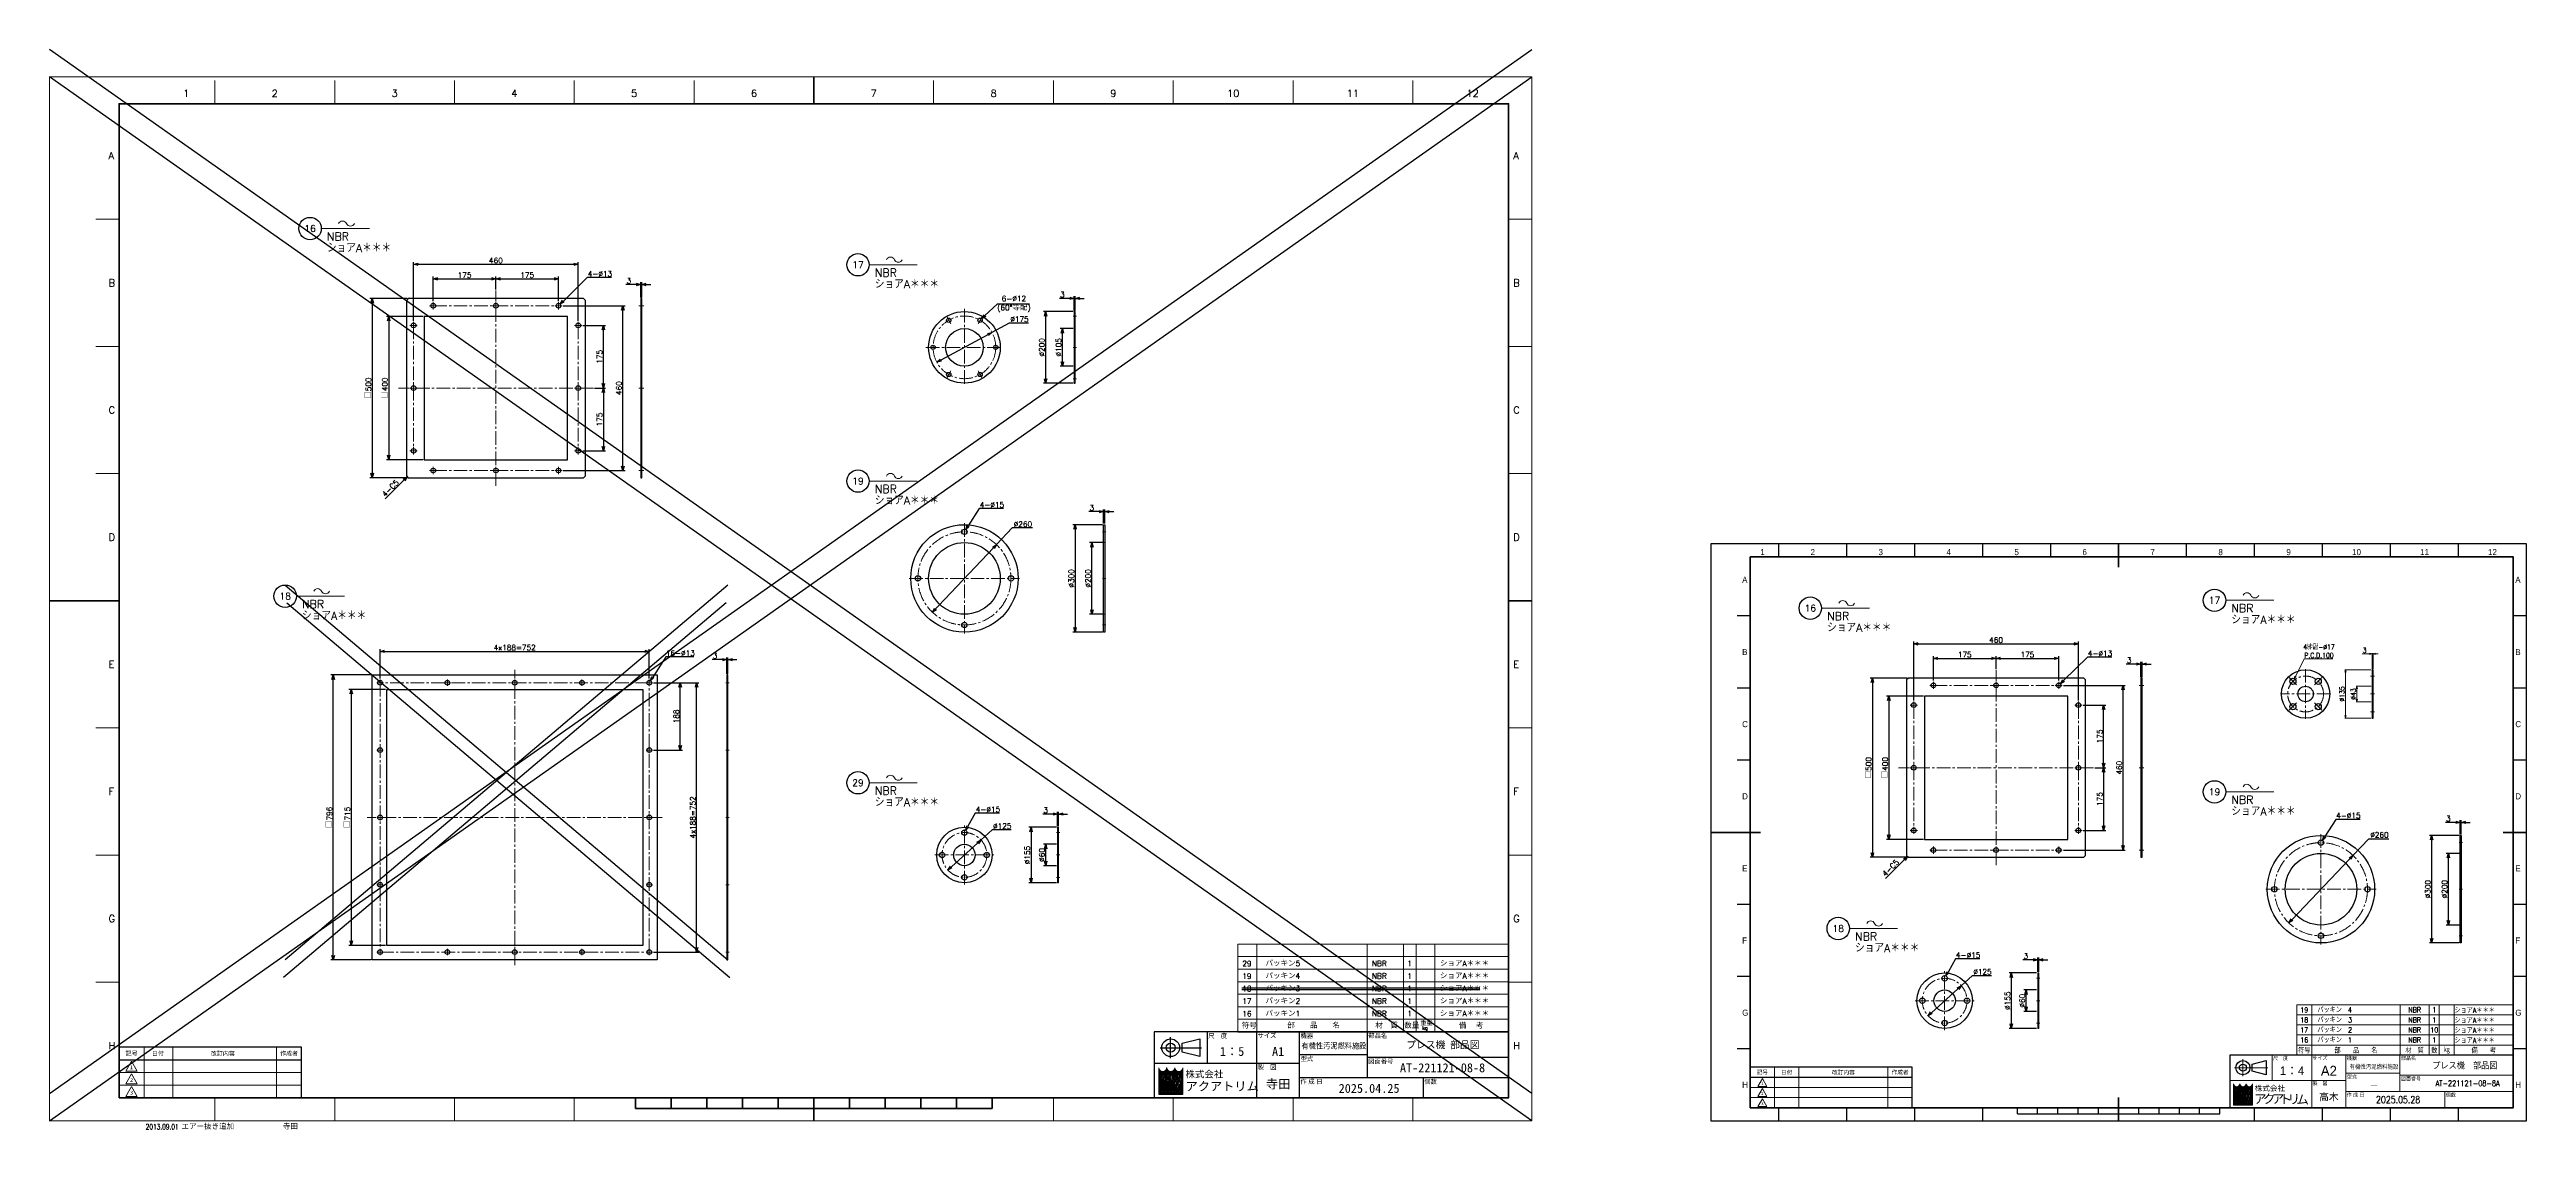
# Model space of a CAD drawing. Header units: millimetres. Extents: x 0 to 6920, y -24 to 2991.
import ezdxf
from ezdxf import colors
from ezdxf.entities.mleader import LeaderData, LeaderLine
from ezdxf.enums import TextEntityAlignment as Align
from ezdxf.math import Vec2, Vec3

# ---------------------------------------------------------------- set-up
doc = ezdxf.new("R2010")
doc.units = ezdxf.units.MM
doc.header["$LTSCALE"] = 2
doc.header["$PDMODE"] = 99
doc.header["$PDSIZE"] = 1
for name, pattern in [('CENTER2', [28.575, 19.05, -3.175, 3.175, -3.175]), ('HIDDEN', [9.525, 6.35, -3.175]), ('HIDDEN2', [4.7625, 3.175, -1.5875])]:
    doc.linetypes.add(name, pattern=pattern)
for name, color, linetype, lineweight in [('02_細線', 5, 'Continuous', 13), ('03_かくれ線', 6, 'HIDDEN2', 13), ('04_HIDDEN', 2, 'HIDDEN', 13), ('04_中心線', 1, 'CENTER2', 9), ('05_CENTER', 4, 'CENTER2', 13), ('07_寸法線', 3, 'Continuous', 9), ('08_DIM', 3, 'Continuous', 13), ('90_FRAME', 5, 'Continuous', 35), ('99_図枠', 7, 'Continuous', 40)]:
    doc.layers.add(name, color=color, linetype=linetype, lineweight=lineweight)
doc.layers.add('10_DRAFT', color=8, linetype='Continuous', lineweight=0, plot=False)
doc.layers.add('91_BLANK', color=5, linetype='Continuous', lineweight=0, plot=False)
doc.styles.add('KSS_TXT', font='txt.shx', dxfattribs={"bigfont": 'extfont2.shx'})
doc.styles.add('MS_G', font='MS Gothic.ttf')
doc.styles.get("Standard").update_dxf_attribs({"font": 'txt.shx', "bigfont": 'extfont2.shx'})
doc.styles.add('寸法用', font='simplex.shx', dxfattribs={"width": 0.8, "bigfont": '@extfont2.shx'})
doc.styles.add('表題用', font='MS PGothic.ttf')
doc.dimstyles.new('KSS_DIM', dxfattribs={"dimscale": 5, "dimtxt": 3, "dimasz": 2.5, "dimexe": 1.25, "dimexo": 0.625, "dimtad": 1, "dimdsep": 46, "dimtxsty": 'KSS_TXT', "dimblk": 'OPEN30', "dimcen": 0, "dimazin": 2, "dimtfac": 0.75, "dimtmove": 0, "dimatfit": 3, "dimldrblk": 'OPEN30', "dimfxl": 1.25, "dimtolj": 1, "dimarcsym": 0})
doc.dimstyles.new('KSS_DIM$3', dxfattribs={"dimscale": 5, "dimtxt": 3, "dimasz": 2.5, "dimexe": 1.25, "dimexo": 0.625, "dimtad": 1, "dimtih": 1, "dimtoh": 1, "dimdsep": 46, "dimtxsty": 'KSS_TXT', "dimblk": 'OPEN30', "dimcen": 0, "dimazin": 2, "dimtfac": 0.75, "dimtofl": 0, "dimtmove": 0, "dimatfit": 3, "dimldrblk": 'OPEN30', "dimfxl": 1.25, "dimtolj": 1, "dimarcsym": 0})
doc.dimstyles.new('機械製図用', dxfattribs={"dimtxt": 3.5, "dimasz": 3.5, "dimexe": 2, "dimexo": 0, "dimgap": 1.2, "dimtad": 1, "dimdsep": 46, "dimtxsty": '寸法用', "dimblk": 'OPEN30', "dimcen": 0, "dimclrd": 256, "dimclre": 256, "dimclrt": 7, "dimazin": 2, "dimtm": 1e-09, "dimtfac": 0.75, "dimtmove": 0, "dimatfit": 3, "dimldrblk": 'OPEN30', "dimfxl": 1, "dimlwd": -1, "dimlwe": -1, "dimarcsym": 0})
doc.dimstyles.new('機械製図用$3', dxfattribs={"dimtxt": 3.5, "dimasz": 3.5, "dimexe": 2, "dimexo": 0, "dimgap": 1.2, "dimtad": 1, "dimtih": 1, "dimtoh": 1, "dimdsep": 46, "dimtxsty": '寸法用', "dimblk": 'OPEN30', "dimcen": 0, "dimsd1": 1, "dimclrd": 256, "dimclre": 256, "dimclrt": 7, "dimazin": 2, "dimtm": 1e-09, "dimtfac": 0.75, "dimtofl": 0, "dimtmove": 0, "dimatfit": 3, "dimldrblk": 'OPEN30', "dimfxl": 1, "dimlwd": -1, "dimlwe": -1, "dimarcsym": 0})

# ---------------------------------------------------------------- blocks, each defined once
blk = doc.blocks.new('AM_BALLOON1')
at = {"transparency": 16777216}
blk.add_circle((0, 0), 5, dxfattribs=at)
blk.add_attdef('B_NUMBER', text='', height=3, dxfattribs=at).set_placement((0, 0), align=Align.MIDDLE_CENTER)
blk = doc.blocks.new('_OPEN')
at = {"color": 0, "linetype": 'ByBlock'}
for p, q in [((-1, 0.17), (0, 0)), ((0, 0), (-1, -0.17)), ((0, 0), (-1, 0))]:
    blk.add_line(p, q, dxfattribs=at)
blk = doc.blocks.new('p1ba05')
for centre, start, end in [((-2.95, 0.29), 24.22764, 155.57578), ((0, 1.62), 204.22764, 335.57578)]:
    blk.add_arc(centre, 1.62, start, end)
blk = doc.blocks.new('_Open30')
at = {"color": 0, "linetype": 'ByBlock', "lineweight": -2}
for p, q in [((-1, 0.27), (0, 0)), ((0, 0), (-1, -0.27)), ((0, 0), (-1, 0))]:
    blk.add_line(p, q, dxfattribs=at)
blk = doc.blocks.new('*D150')
at = {"layer": '08_DIM', "color": 0, "lineweight": -2, "transparency": 16777216}
for p, q in [((1490, 2220.7), (1553.4, 2220.7)), ((1547.2, 2058.2), (1547.2, 2208.2)), ((1522.3, 2045.7), (1553.4, 2045.7))]:
    blk.add_line(p, q, dxfattribs=at)
at = {"layer": 'Defpoints', "color": 0, "transparency": 16777216}
for p in [(1486.9, 2220.7), (1547.2, 2220.7), (1519.2, 2045.7)]:
    blk.add_point(p, dxfattribs=at)
at = {"layer": '08_DIM', "color": 0, "lineweight": -2, "transparency": 16777216, "xscale": 12.5, "yscale": 12.5, "zscale": 12.5}
for p, rotation in [((1547.2, 2220.7), 90), ((1547.2, 2045.7), 270)]:
    blk.add_blockref('_Open30', p, dxfattribs=dict(at, rotation=rotation))
at = {"layer": '08_DIM', "color": 0, "transparency": 16777216, "insert": (1536.6, 2133.2), "char_height": 15, "attachment_point": 5, "rotation": 90, "style": 'KSS_TXT'}
blk.add_mtext('\\A1;175', dxfattribs=at)
blk = doc.blocks.new('*D151')
at = {"layer": '08_DIM', "color": 0, "lineweight": -2, "transparency": 16777216}
for p, q in [((1522.3, 2045.7), (1553.4, 2045.7)), ((1547.2, 2033.2), (1547.2, 1883.2)), ((1490, 1870.7), (1553.4, 1870.7))]:
    blk.add_line(p, q, dxfattribs=at)
at = {"layer": 'Defpoints', "color": 0, "transparency": 16777216}
for p in [(1519.2, 2045.7), (1486.9, 1870.7), (1547.2, 1870.7)]:
    blk.add_point(p, dxfattribs=at)
at = {"layer": '08_DIM', "color": 0, "lineweight": -2, "transparency": 16777216, "xscale": 12.5, "yscale": 12.5, "zscale": 12.5}
for p, rotation in [((1547.2, 2045.7), 90), ((1547.2, 1870.7), 270)]:
    blk.add_blockref('_Open30', p, dxfattribs=dict(at, rotation=rotation))
at = {"layer": '08_DIM', "color": 0, "transparency": 16777216, "insert": (1536.6, 1958.2), "char_height": 15, "attachment_point": 5, "rotation": 90, "style": 'KSS_TXT'}
blk.add_mtext('\\A1;175', dxfattribs=at)
blk = doc.blocks.new('*D152')
at = {"layer": '08_DIM', "color": 0, "lineweight": -2, "transparency": 16777216}
for p, q in [((1435, 2275.7), (1607.7, 2275.7)), ((1601.5, 1828.2), (1601.5, 2263.2)), ((1435, 1815.7), (1607.7, 1815.7))]:
    blk.add_line(p, q, dxfattribs=at)
at = {"layer": 'Defpoints', "color": 0, "transparency": 16777216}
for p in [(1431.9, 2275.7), (1601.5, 2275.7), (1431.9, 1815.7)]:
    blk.add_point(p, dxfattribs=at)
at = {"layer": '08_DIM', "color": 0, "lineweight": -2, "transparency": 16777216, "xscale": 12.5, "yscale": 12.5, "zscale": 12.5}
for p, rotation in [((1601.5, 2275.7), 90), ((1601.5, 1815.7), 270)]:
    blk.add_blockref('_Open30', p, dxfattribs=dict(at, rotation=rotation))
at = {"layer": '08_DIM', "color": 0, "transparency": 16777216, "insert": (1590.8, 2045.7), "char_height": 15, "attachment_point": 5, "rotation": 90, "style": 'KSS_TXT'}
blk.add_mtext('\\A1;460', dxfattribs=at)
blk = doc.blocks.new('*D153')
at = {"layer": '08_DIM', "color": 0, "lineweight": -2, "transparency": 16777216}
for p, q in [((1043.8, 2245.7), (941.1, 2245.7)), ((947.4, 2233.2), (947.4, 1858.2)), ((1043.8, 1845.7), (941.1, 1845.7))]:
    blk.add_line(p, q, dxfattribs=at)
at = {"layer": 'Defpoints', "color": 0, "transparency": 16777216}
for p in [(1046.9, 2245.7), (947.4, 1845.7), (1046.9, 1845.7)]:
    blk.add_point(p, dxfattribs=at)
at = {"layer": '08_DIM', "color": 0, "lineweight": -2, "transparency": 16777216, "xscale": 12.5, "yscale": 12.5, "zscale": 12.5}
for p, rotation in [((947.4, 2245.7), 90), ((947.4, 1845.7), 270)]:
    blk.add_blockref('_Open30', p, dxfattribs=dict(at, rotation=rotation))
at = {"layer": '08_DIM', "color": 0, "transparency": 16777216, "insert": (936.8, 2045.7), "char_height": 15, "attachment_point": 5, "rotation": 90, "style": 'KSS_TXT'}
blk.add_mtext('\\A1;□400', dxfattribs=at)
blk = doc.blocks.new('*D154')
at = {"layer": '08_DIM', "color": 0, "lineweight": -2, "transparency": 16777216}
for p, q in [((998.8, 2295.7), (895.1, 2295.7)), ((901.4, 2283.2), (901.4, 1808.2)), ((998.8, 1795.7), (895.1, 1795.7))]:
    blk.add_line(p, q, dxfattribs=at)
at = {"layer": 'Defpoints', "color": 0, "transparency": 16777216}
for p in [(1001.9, 2295.7), (901.4, 1795.7), (1001.9, 1795.7)]:
    blk.add_point(p, dxfattribs=at)
at = {"layer": '08_DIM', "color": 0, "lineweight": -2, "transparency": 16777216, "xscale": 12.5, "yscale": 12.5, "zscale": 12.5}
for p, rotation in [((901.4, 2295.7), 90), ((901.4, 1795.7), 270)]:
    blk.add_blockref('_Open30', p, dxfattribs=dict(at, rotation=rotation))
at = {"layer": '08_DIM', "color": 0, "transparency": 16777216, "insert": (890.8, 2045.7), "char_height": 15, "attachment_point": 5, "rotation": 90, "style": 'KSS_TXT'}
blk.add_mtext('\\A1;□500', dxfattribs=at)
blk = doc.blocks.new('*D155')
at = {"layer": '08_DIM', "color": 0, "lineweight": -2, "transparency": 16777216}
for p, q in [((1071.9, 2288.8), (1071.9, 2357)), ((1246.9, 2321.1), (1246.9, 2357)), ((1084.4, 2350.8), (1234.4, 2350.8))]:
    blk.add_line(p, q, dxfattribs=at)
at = {"layer": 'Defpoints', "color": 0, "transparency": 16777216}
for p in [(1071.9, 2285.7), (1246.9, 2350.8), (1246.9, 2318)]:
    blk.add_point(p, dxfattribs=at)
at = {"layer": '08_DIM', "color": 0, "lineweight": -2, "transparency": 16777216, "xscale": 12.5, "yscale": 12.5, "zscale": 12.5, "rotation": 180}
blk.add_blockref('_Open30', (1071.9, 2350.8), dxfattribs=at)
at = {"layer": '08_DIM', "color": 0, "lineweight": -2, "transparency": 16777216, "xscale": 12.5, "yscale": 12.5, "zscale": 12.5}
blk.add_blockref('_Open30', (1246.9, 2350.8), dxfattribs=at)
at = {"layer": '08_DIM', "color": 0, "transparency": 16777216, "insert": (1159.4, 2361.4), "char_height": 15, "attachment_point": 5, "style": 'KSS_TXT'}
blk.add_mtext('\\A1;175', dxfattribs=at)
blk = doc.blocks.new('*D156')
at = {"layer": '08_DIM', "color": 0, "lineweight": -2, "transparency": 16777216}
for p, q in [((1246.9, 2321.1), (1246.9, 2357)), ((1421.9, 2288.8), (1421.9, 2357)), ((1259.4, 2350.8), (1409.4, 2350.8))]:
    blk.add_line(p, q, dxfattribs=at)
at = {"layer": 'Defpoints', "color": 0, "transparency": 16777216}
for p in [(1246.9, 2318), (1421.9, 2350.8), (1421.9, 2285.7)]:
    blk.add_point(p, dxfattribs=at)
at = {"layer": '08_DIM', "color": 0, "lineweight": -2, "transparency": 16777216, "xscale": 12.5, "yscale": 12.5, "zscale": 12.5, "rotation": 180}
blk.add_blockref('_Open30', (1246.9, 2350.8), dxfattribs=at)
at = {"layer": '08_DIM', "color": 0, "lineweight": -2, "transparency": 16777216, "xscale": 12.5, "yscale": 12.5, "zscale": 12.5}
blk.add_blockref('_Open30', (1421.9, 2350.8), dxfattribs=at)
at = {"layer": '08_DIM', "color": 0, "transparency": 16777216, "insert": (1334.4, 2361.4), "char_height": 15, "attachment_point": 5, "style": 'KSS_TXT'}
blk.add_mtext('\\A1;175', dxfattribs=at)
blk = doc.blocks.new('*D157')
at = {"layer": '08_DIM', "color": 0, "lineweight": -2, "transparency": 16777216}
for p, q in [((1016.9, 2233.8), (1016.9, 2397.8)), ((1029.4, 2391.5), (1464.4, 2391.5)), ((1476.9, 2233.8), (1476.9, 2397.8))]:
    blk.add_line(p, q, dxfattribs=at)
at = {"layer": 'Defpoints', "color": 0, "transparency": 16777216}
for p in [(1476.9, 2391.5), (1016.9, 2230.7), (1476.9, 2230.7)]:
    blk.add_point(p, dxfattribs=at)
at = {"layer": '08_DIM', "color": 0, "lineweight": -2, "transparency": 16777216, "xscale": 12.5, "yscale": 12.5, "zscale": 12.5, "rotation": 180}
blk.add_blockref('_Open30', (1016.9, 2391.5), dxfattribs=at)
at = {"layer": '08_DIM', "color": 0, "lineweight": -2, "transparency": 16777216, "xscale": 12.5, "yscale": 12.5, "zscale": 12.5}
blk.add_blockref('_Open30', (1476.9, 2391.5), dxfattribs=at)
at = {"layer": '08_DIM', "color": 0, "transparency": 16777216, "insert": (1246.9, 2402.2), "char_height": 15, "attachment_point": 5, "style": 'KSS_TXT'}
blk.add_mtext('\\A1;460', dxfattribs=at)
blk = doc.blocks.new('*D158')
at = {"layer": '08_DIM', "color": 0, "lineweight": -2, "transparency": 16777216}
blk.add_line((990.6, 1789.4), (938, 1736.8), dxfattribs=at)
at = {"layer": 'Defpoints', "color": 0, "transparency": 16777216}
for p in [(999.4, 1798.2), (919.9, 1718.7), (919.9, 1718.7)]:
    blk.add_point(p, dxfattribs=at)
at = {"layer": '08_DIM', "color": 0, "lineweight": -2, "transparency": 16777216, "xscale": 12.5, "yscale": 12.5, "zscale": 12.5, "rotation": 45}
blk.add_blockref('_Open30', (999.4, 1798.2), dxfattribs=at)
at = {"layer": '08_DIM', "color": 0, "transparency": 16777216, "insert": (952.1, 1766), "char_height": 15, "attachment_point": 5, "rotation": 45, "style": 'KSS_TXT'}
blk.add_mtext('\\A1;4-C5', dxfattribs=at)
blk = doc.blocks.new('*D159')
at = {"layer": '08_DIM', "color": 0, "lineweight": -2, "transparency": 16777216}
for p, q in [((1639.1, 2335.1), (1610.4, 2335.1)), ((1651.6, 2298.8), (1651.6, 2341.3)), ((1654.6, 2335.1), (1651.6, 2335.1)), ((1654.6, 2298.8), (1654.6, 2341.3)), ((1667.1, 2335.1), (1679.6, 2335.1))]:
    blk.add_line(p, q, dxfattribs=at)
at = {"layer": 'Defpoints', "color": 0, "transparency": 16777216}
for p in [(1651.6, 2335.1), (1651.6, 2295.7), (1654.6, 2295.7)]:
    blk.add_point(p, dxfattribs=at)
at = {"layer": '08_DIM', "color": 0, "lineweight": -2, "transparency": 16777216, "xscale": 12.5, "yscale": 12.5, "zscale": 12.5}
blk.add_blockref('_Open30', (1651.6, 2335.1), dxfattribs=at)
at = {"layer": '08_DIM', "color": 0, "lineweight": -2, "transparency": 16777216, "xscale": 12.5, "yscale": 12.5, "zscale": 12.5, "rotation": 180}
blk.add_blockref('_Open30', (1654.6, 2335.1), dxfattribs=at)
at = {"layer": '08_DIM', "color": 0, "transparency": 16777216, "insert": (1618.5, 2345.7), "char_height": 15, "attachment_point": 5, "style": 'KSS_TXT'}
blk.add_mtext('\\A1;3', dxfattribs=at)
blk = doc.blocks.new('*D160')
at = {"layer": '08_DIM', "color": 0, "lineweight": -2, "transparency": 16777216}
for p, q in [((2859.4, 2212.1), (2823.3, 2212.1)), ((2829.6, 2119.6), (2829.6, 2199.6)), ((2859.4, 2107.1), (2823.3, 2107.1))]:
    blk.add_line(p, q, dxfattribs=at)
at = {"layer": 'Defpoints', "color": 0, "transparency": 16777216}
for p in [(2829.6, 2212.1), (2862.5, 2212.1), (2862.5, 2107.1)]:
    blk.add_point(p, dxfattribs=at)
at = {"layer": '08_DIM', "color": 0, "lineweight": -2, "transparency": 16777216, "xscale": 12.5, "yscale": 12.5, "zscale": 12.5}
for p, rotation in [((2829.6, 2212.1), 90), ((2829.6, 2107.1), 270)]:
    blk.add_blockref('_Open30', p, dxfattribs=dict(at, rotation=rotation))
at = {"layer": '08_DIM', "color": 0, "transparency": 16777216, "insert": (2818.9, 2159.6), "char_height": 15, "attachment_point": 5, "rotation": 90, "style": 'KSS_TXT'}
blk.add_mtext('\\A1;%%C105', dxfattribs=at)
blk = doc.blocks.new('*D161')
at = {"layer": '08_DIM', "color": 0, "lineweight": -2, "transparency": 16777216}
for p, q in [((2859.4, 2259.6), (2776.5, 2259.6)), ((2782.7, 2247.1), (2782.7, 2072.1)), ((2859.4, 2059.6), (2776.5, 2059.6))]:
    blk.add_line(p, q, dxfattribs=at)
at = {"layer": 'Defpoints', "color": 0, "transparency": 16777216}
for p in [(2862.5, 2259.6), (2782.7, 2059.6), (2862.5, 2059.6)]:
    blk.add_point(p, dxfattribs=at)
at = {"layer": '08_DIM', "color": 0, "lineweight": -2, "transparency": 16777216, "xscale": 12.5, "yscale": 12.5, "zscale": 12.5}
for p, rotation in [((2782.7, 2259.6), 90), ((2782.7, 2059.6), 270)]:
    blk.add_blockref('_Open30', p, dxfattribs=dict(at, rotation=rotation))
at = {"layer": '08_DIM', "color": 0, "transparency": 16777216, "insert": (2772.1, 2159.6), "char_height": 15, "attachment_point": 5, "rotation": 90, "style": 'KSS_TXT'}
blk.add_mtext('\\A1;%%C200', dxfattribs=at)
blk = doc.blocks.new('*D162')
at = {"layer": '08_DIM', "color": 0, "lineweight": -2, "transparency": 16777216}
for p, q in [((2850, 2296.2), (2821.2, 2296.2)), ((2862.5, 2262.7), (2862.5, 2302.4)), ((2865.5, 2296.2), (2862.5, 2296.2)), ((2865.5, 2262.7), (2865.5, 2302.4)), ((2878, 2296.2), (2890.5, 2296.2))]:
    blk.add_line(p, q, dxfattribs=at)
at = {"layer": 'Defpoints', "color": 0, "transparency": 16777216}
for p in [(2862.5, 2296.2), (2862.5, 2259.6), (2865.5, 2259.6)]:
    blk.add_point(p, dxfattribs=at)
at = {"layer": '08_DIM', "color": 0, "lineweight": -2, "transparency": 16777216, "xscale": 12.5, "yscale": 12.5, "zscale": 12.5}
blk.add_blockref('_Open30', (2862.5, 2296.2), dxfattribs=at)
at = {"layer": '08_DIM', "color": 0, "lineweight": -2, "transparency": 16777216, "xscale": 12.5, "yscale": 12.5, "zscale": 12.5, "rotation": 180}
blk.add_blockref('_Open30', (2865.5, 2296.2), dxfattribs=at)
at = {"layer": '08_DIM', "color": 0, "transparency": 16777216, "insert": (2829.4, 2306.8), "char_height": 15, "attachment_point": 5, "style": 'KSS_TXT'}
blk.add_mtext('\\A1;3', dxfattribs=at)
blk = doc.blocks.new('*D163')
at = {"layer": '08_DIM', "color": 0, "lineweight": -2, "transparency": 16777216}
for p, q in [((2647.3, 2280.6), (2613, 2248.1)), ((2737.7, 2280.6), (2647.3, 2280.6))]:
    blk.add_line(p, q, dxfattribs=at)
at = {"layer": 'Defpoints', "color": 0, "transparency": 16777216}
for p in [(2595.2, 2231.2), (2603.9, 2239.5)]:
    blk.add_point(p, dxfattribs=at)
at = {"layer": '08_DIM', "color": 0, "lineweight": -2, "transparency": 16777216, "xscale": 12.5, "yscale": 12.5, "zscale": 12.5, "rotation": 223.5112672579325}
blk.add_blockref('_Open30', (2603.9, 2239.5), dxfattribs=at)
at = {"layer": '08_DIM', "color": 0, "transparency": 16777216, "insert": (2694.1, 2280.6), "char_height": 15, "attachment_point": 5, "style": 'KSS_TXT'}
blk.add_mtext('\\A1;6-%%C12\\P(60°等配)', dxfattribs=at)
blk = doc.blocks.new('*D164')
at = {"layer": '08_DIM', "color": 0, "lineweight": -2, "transparency": 16777216}
for p, q in [((2681.3, 2227.5), (2632.8, 2201.3)), ((2734.5, 2227.5), (2681.3, 2227.5)), ((2478.9, 2117.9), (2621.8, 2195.3))]:
    blk.add_line(p, q, dxfattribs=at)
at = {"layer": 'Defpoints', "color": 0, "transparency": 16777216}
for p in [(2632.8, 2201.3), (2478.9, 2117.9)]:
    blk.add_point(p, dxfattribs=at)
at = {"layer": '08_DIM', "color": 0, "lineweight": -2, "transparency": 16777216, "xscale": 12.5, "yscale": 12.5, "zscale": 12.5}
for p, rotation in [((2632.8, 2201.3), 28.43732693834668), ((2478.9, 2117.9), 208.4373269383467)]:
    blk.add_blockref('_Open30', p, dxfattribs=dict(at, rotation=rotation))
at = {"layer": '08_DIM', "color": 0, "transparency": 16777216, "insert": (2709.5, 2238.2), "char_height": 15, "attachment_point": 5, "style": 'KSS_TXT'}
blk.add_mtext('\\A1;%%C175', dxfattribs=at)
blk = doc.blocks.new('*D165')
at = {"layer": '08_DIM', "color": 0, "lineweight": -2, "transparency": 16777216}
for p, q in [((2941.7, 1614.5), (2905.6, 1614.5)), ((2911.9, 1427), (2911.9, 1602)), ((2941.7, 1414.5), (2905.6, 1414.5))]:
    blk.add_line(p, q, dxfattribs=at)
at = {"layer": 'Defpoints', "color": 0, "transparency": 16777216}
for p in [(2911.9, 1614.5), (2944.8, 1614.5), (2944.8, 1414.5)]:
    blk.add_point(p, dxfattribs=at)
at = {"layer": '08_DIM', "color": 0, "lineweight": -2, "transparency": 16777216, "xscale": 12.5, "yscale": 12.5, "zscale": 12.5}
for p, rotation in [((2911.9, 1614.5), 90), ((2911.9, 1414.5), 270)]:
    blk.add_blockref('_Open30', p, dxfattribs=dict(at, rotation=rotation))
at = {"layer": '08_DIM', "color": 0, "transparency": 16777216, "insert": (2901.3, 1514.5), "char_height": 15, "attachment_point": 5, "rotation": 90, "style": 'KSS_TXT'}
blk.add_mtext('\\A1;%%C200', dxfattribs=at)
blk = doc.blocks.new('*D166')
at = {"layer": '08_DIM', "color": 0, "lineweight": -2, "transparency": 16777216}
for p, q in [((2941.7, 1664.5), (2858.8, 1664.5)), ((2865.1, 1652), (2865.1, 1377)), ((2941.7, 1364.5), (2858.8, 1364.5))]:
    blk.add_line(p, q, dxfattribs=at)
at = {"layer": 'Defpoints', "color": 0, "transparency": 16777216}
for p in [(2944.8, 1664.5), (2865.1, 1364.5), (2944.8, 1364.5)]:
    blk.add_point(p, dxfattribs=at)
at = {"layer": '08_DIM', "color": 0, "lineweight": -2, "transparency": 16777216, "xscale": 12.5, "yscale": 12.5, "zscale": 12.5}
for p, rotation in [((2865.1, 1664.5), 90), ((2865.1, 1364.5), 270)]:
    blk.add_blockref('_Open30', p, dxfattribs=dict(at, rotation=rotation))
at = {"layer": '08_DIM', "color": 0, "transparency": 16777216, "insert": (2854.5, 1514.5), "char_height": 15, "attachment_point": 5, "rotation": 90, "style": 'KSS_TXT'}
blk.add_mtext('\\A1;%%C300', dxfattribs=at)
blk = doc.blocks.new('*D167')
at = {"layer": '08_DIM', "color": 0, "lineweight": -2, "transparency": 16777216}
for p, q in [((2932.3, 1701.1), (2903.5, 1701.1)), ((2944.8, 1667.6), (2944.8, 1707.3)), ((2947.8, 1701.1), (2944.8, 1701.1)), ((2947.8, 1667.6), (2947.8, 1707.3)), ((2960.3, 1701.1), (2972.8, 1701.1))]:
    blk.add_line(p, q, dxfattribs=at)
at = {"layer": 'Defpoints', "color": 0, "transparency": 16777216}
for p in [(2944.8, 1701.1), (2944.8, 1664.5), (2947.8, 1664.5)]:
    blk.add_point(p, dxfattribs=at)
at = {"layer": '08_DIM', "color": 0, "lineweight": -2, "transparency": 16777216, "xscale": 12.5, "yscale": 12.5, "zscale": 12.5}
blk.add_blockref('_Open30', (2944.8, 1701.1), dxfattribs=at)
at = {"layer": '08_DIM', "color": 0, "lineweight": -2, "transparency": 16777216, "xscale": 12.5, "yscale": 12.5, "zscale": 12.5, "rotation": 180}
blk.add_blockref('_Open30', (2947.8, 1701.1), dxfattribs=at)
at = {"layer": '08_DIM', "color": 0, "transparency": 16777216, "insert": (2911.7, 1711.7), "char_height": 15, "attachment_point": 5, "style": 'KSS_TXT'}
blk.add_mtext('\\A1;3', dxfattribs=at)
blk = doc.blocks.new('*D168')
at = {"layer": '08_DIM', "color": 0, "lineweight": -2, "transparency": 16777216}
for p, q in [((2812.8, 772.3), (2776.8, 772.3)), ((2812.8, 712.3), (2776.8, 712.3)), ((2783, 724.8), (2783, 759.8))]:
    blk.add_line(p, q, dxfattribs=at)
at = {"layer": 'Defpoints', "color": 0, "transparency": 16777216}
for p in [(2783, 772.3), (2815.9, 772.3), (2815.9, 712.3)]:
    blk.add_point(p, dxfattribs=at)
at = {"layer": '08_DIM', "color": 0, "lineweight": -2, "transparency": 16777216, "xscale": 12.5, "yscale": 12.5, "zscale": 12.5}
for p, rotation in [((2783, 772.3), 90), ((2783, 712.3), 270)]:
    blk.add_blockref('_Open30', p, dxfattribs=dict(at, rotation=rotation))
at = {"layer": '08_DIM', "color": 0, "transparency": 16777216, "insert": (2772.4, 742.3), "char_height": 15, "attachment_point": 5, "rotation": 90, "style": 'KSS_TXT'}
blk.add_mtext('\\A1;%%C60', dxfattribs=at)
blk = doc.blocks.new('*D169')
at = {"layer": '08_DIM', "color": 0, "lineweight": -2, "transparency": 16777216}
for p, q in [((2812.8, 819.8), (2735.9, 819.8)), ((2742.1, 807.3), (2742.1, 677.3)), ((2812.8, 664.8), (2735.9, 664.8))]:
    blk.add_line(p, q, dxfattribs=at)
at = {"layer": 'Defpoints', "color": 0, "transparency": 16777216}
for p in [(2815.9, 819.8), (2742.1, 664.8), (2815.9, 664.8)]:
    blk.add_point(p, dxfattribs=at)
at = {"layer": '08_DIM', "color": 0, "lineweight": -2, "transparency": 16777216, "xscale": 12.5, "yscale": 12.5, "zscale": 12.5}
for p, rotation in [((2742.1, 819.8), 90), ((2742.1, 664.8), 270)]:
    blk.add_blockref('_Open30', p, dxfattribs=dict(at, rotation=rotation))
at = {"layer": '08_DIM', "color": 0, "transparency": 16777216, "insert": (2731.5, 742.3), "char_height": 15, "attachment_point": 5, "rotation": 90, "style": 'KSS_TXT'}
blk.add_mtext('\\A1;%%C155', dxfattribs=at)
blk = doc.blocks.new('*D170')
at = {"layer": '08_DIM', "color": 0, "lineweight": -2, "transparency": 16777216}
for p, q in [((2803.4, 856.4), (2774.7, 856.4)), ((2815.9, 822.9), (2815.9, 862.6)), ((2818.9, 856.4), (2815.9, 856.4)), ((2818.9, 822.9), (2818.9, 862.6)), ((2831.4, 856.4), (2843.9, 856.4))]:
    blk.add_line(p, q, dxfattribs=at)
at = {"layer": 'Defpoints', "color": 0, "transparency": 16777216}
for p in [(2815.9, 856.4), (2815.9, 819.8), (2818.9, 819.8)]:
    blk.add_point(p, dxfattribs=at)
at = {"layer": '08_DIM', "color": 0, "lineweight": -2, "transparency": 16777216, "xscale": 12.5, "yscale": 12.5, "zscale": 12.5}
blk.add_blockref('_Open30', (2815.9, 856.4), dxfattribs=at)
at = {"layer": '08_DIM', "color": 0, "lineweight": -2, "transparency": 16777216, "xscale": 12.5, "yscale": 12.5, "zscale": 12.5, "rotation": 180}
blk.add_blockref('_Open30', (2818.9, 856.4), dxfattribs=at)
at = {"layer": '08_DIM', "color": 0, "transparency": 16777216, "insert": (2782.8, 867), "char_height": 15, "attachment_point": 5, "style": 'KSS_TXT'}
blk.add_mtext('\\A1;3', dxfattribs=at)
blk = doc.blocks.new('*D171')
at = {"layer": '08_DIM', "color": 0, "lineweight": -2, "transparency": 16777216}
for p, q in [((1501.8, 2354.2), (1435.4, 2289)), ((1570, 2354.2), (1501.8, 2354.2))]:
    blk.add_line(p, q, dxfattribs=at)
at = {"layer": 'Defpoints', "color": 0, "transparency": 16777216}
for p in [(1417.3, 2271.1), (1426.5, 2280.2)]:
    blk.add_point(p, dxfattribs=at)
at = {"layer": '08_DIM', "color": 0, "lineweight": -2, "transparency": 16777216, "xscale": 12.5, "yscale": 12.5, "zscale": 12.5, "rotation": 224.5020522304168}
blk.add_blockref('_Open30', (1426.5, 2280.2), dxfattribs=at)
at = {"layer": '08_DIM', "color": 0, "transparency": 16777216, "insert": (1537.5, 2364.9), "char_height": 15, "attachment_point": 5, "style": 'KSS_TXT'}
blk.add_mtext('\\A1;4-%%C13', dxfattribs=at)
blk = doc.blocks.new('*D172')
at = {"layer": '08_DIM', "color": 0, "lineweight": -2, "transparency": 16777216}
for p, q in [((2597, 1709.4), (2566.5, 1661.4)), ((2665.1, 1709.4), (2597, 1709.4))]:
    blk.add_line(p, q, dxfattribs=at)
at = {"layer": 'Defpoints', "color": 0, "transparency": 16777216}
for p in [(2551.8, 1638.2), (2559.9, 1650.8)]:
    blk.add_point(p, dxfattribs=at)
at = {"layer": '08_DIM', "color": 0, "lineweight": -2, "transparency": 16777216, "xscale": 12.5, "yscale": 12.5, "zscale": 12.5, "rotation": 237.6378493519176}
blk.add_blockref('_Open30', (2559.9, 1650.8), dxfattribs=at)
at = {"layer": '08_DIM', "color": 0, "transparency": 16777216, "insert": (2632.6, 1720), "char_height": 15, "attachment_point": 5, "style": 'KSS_TXT'}
blk.add_mtext('\\A1;4-%%C15', dxfattribs=at)
blk = doc.blocks.new('*D173')
at = {"layer": '08_DIM', "color": 0, "lineweight": -2, "transparency": 16777216}
for p, q in [((2585.9, 859), (2565.5, 822.3)), ((2654, 859), (2585.9, 859))]:
    blk.add_line(p, q, dxfattribs=at)
at = {"layer": 'Defpoints', "color": 0, "transparency": 16777216}
for p in [(2552.2, 798.2), (2559.5, 811.4)]:
    blk.add_point(p, dxfattribs=at)
at = {"layer": '08_DIM', "color": 0, "lineweight": -2, "transparency": 16777216, "xscale": 12.5, "yscale": 12.5, "zscale": 12.5, "rotation": 240.9946237430811}
blk.add_blockref('_Open30', (2559.5, 811.4), dxfattribs=at)
at = {"layer": '08_DIM', "color": 0, "transparency": 16777216, "insert": (2621.5, 869.6), "char_height": 15, "attachment_point": 5, "style": 'KSS_TXT'}
blk.add_mtext('\\A1;4-%%C15', dxfattribs=at)
blk = doc.blocks.new('*D174')
at = {"layer": '08_DIM', "color": 0, "lineweight": -2, "transparency": 16777216}
for p, q in [((2509.5, 700.3), (2592.9, 775.9)), ((2633.4, 812.5), (2602.2, 784.2)), ((2686.5, 812.5), (2633.4, 812.5))]:
    blk.add_line(p, q, dxfattribs=at)
at = {"layer": 'Defpoints', "color": 0, "transparency": 16777216}
for p in [(2602.2, 784.2), (2509.5, 700.3)]:
    blk.add_point(p, dxfattribs=at)
at = {"layer": '08_DIM', "color": 0, "lineweight": -2, "transparency": 16777216, "xscale": 12.5, "yscale": 12.5, "zscale": 12.5}
for p, rotation in [((2602.2, 784.2), 42.15355655547747), ((2509.5, 700.3), 222.1535565554775)]:
    blk.add_blockref('_Open30', p, dxfattribs=dict(at, rotation=rotation))
at = {"layer": '08_DIM', "color": 0, "transparency": 16777216, "insert": (2661.5, 823.1), "char_height": 15, "attachment_point": 5, "style": 'KSS_TXT'}
blk.add_mtext('\\A1;%%C125', dxfattribs=at)
blk = doc.blocks.new('*D175')
at = {"layer": '08_DIM', "color": 0, "lineweight": -2, "transparency": 16777216}
for p, q in [((2466.4, 1420.2), (2636.7, 1599.8)), ((2689.5, 1655.5), (2645.3, 1608.9)), ((2745.8, 1655.5), (2689.5, 1655.5))]:
    blk.add_line(p, q, dxfattribs=at)
at = {"layer": 'Defpoints', "color": 0, "transparency": 16777216}
for p in [(2645.3, 1608.9), (2466.4, 1420.2)]:
    blk.add_point(p, dxfattribs=at)
at = {"layer": '08_DIM', "color": 0, "lineweight": -2, "transparency": 16777216, "xscale": 12.5, "yscale": 12.5, "zscale": 12.5}
for p, rotation in [((2645.3, 1608.9), 46.52850675589113), ((2466.4, 1420.2), 226.5285067558911)]:
    blk.add_blockref('_Open30', p, dxfattribs=dict(at, rotation=rotation))
at = {"layer": '08_DIM', "color": 0, "transparency": 16777216, "insert": (2719.2, 1666.1), "char_height": 15, "attachment_point": 5, "style": 'KSS_TXT'}
blk.add_mtext('\\A1;%%C260', dxfattribs=at)
blk = doc.blocks.new('*D176')
at = {"layer": '08_DIM', "color": 0, "lineweight": -2, "transparency": 16777216}
for p, q in [((923.5, 1235.2), (923.5, 1316.9)), ((1675.5, 1235.2), (1675.5, 1316.9)), ((936, 1310.6), (1663, 1310.6))]:
    blk.add_line(p, q, dxfattribs=at)
at = {"layer": 'Defpoints', "color": 0, "transparency": 16777216}
for p in [(1675.5, 1310.6), (923.5, 1232.1), (1675.5, 1232.1)]:
    blk.add_point(p, dxfattribs=at)
at = {"layer": '08_DIM', "color": 0, "lineweight": -2, "transparency": 16777216, "xscale": 12.5, "yscale": 12.5, "zscale": 12.5, "rotation": 180}
blk.add_blockref('_Open30', (923.5, 1310.6), dxfattribs=at)
at = {"layer": '08_DIM', "color": 0, "lineweight": -2, "transparency": 16777216, "xscale": 12.5, "yscale": 12.5, "zscale": 12.5}
blk.add_blockref('_Open30', (1675.5, 1310.6), dxfattribs=at)
at = {"layer": '08_DIM', "color": 0, "transparency": 16777216, "insert": (1299.5, 1321.3), "char_height": 15, "attachment_point": 5, "style": 'KSS_TXT'}
blk.add_mtext('\\A1;4x188=752', dxfattribs=at)
blk = doc.blocks.new('*D177')
at = {"layer": '08_DIM', "color": 0, "lineweight": -2, "transparency": 16777216}
for p, q in [((938.9, 1204.6), (836.5, 1204.6)), ((842.8, 1192.1), (842.8, 502.1)), ((938.9, 489.6), (836.5, 489.6))]:
    blk.add_line(p, q, dxfattribs=at)
at = {"layer": 'Defpoints', "color": 0, "transparency": 16777216}
for p in [(942, 1204.6), (842.8, 489.6), (942, 489.6)]:
    blk.add_point(p, dxfattribs=at)
at = {"layer": '08_DIM', "color": 0, "lineweight": -2, "transparency": 16777216, "xscale": 12.5, "yscale": 12.5, "zscale": 12.5}
for p, rotation in [((842.8, 1204.6), 90), ((842.8, 489.6), 270)]:
    blk.add_blockref('_Open30', p, dxfattribs=dict(at, rotation=rotation))
at = {"layer": '08_DIM', "color": 0, "transparency": 16777216, "insert": (832.1, 847.1), "char_height": 15, "attachment_point": 5, "rotation": 90, "style": 'KSS_TXT'}
blk.add_mtext('\\A1;□715', dxfattribs=at)
blk = doc.blocks.new('*D178')
at = {"layer": '08_DIM', "color": 0, "lineweight": -2, "transparency": 16777216}
for p, q in [((898.4, 1245.1), (786.1, 1245.1)), ((792.3, 461.6), (792.3, 1232.6)), ((898.4, 449.1), (786.1, 449.1))]:
    blk.add_line(p, q, dxfattribs=at)
at = {"layer": 'Defpoints', "color": 0, "transparency": 16777216}
for p in [(792.3, 1245.1), (901.5, 1245.1), (901.5, 449.1)]:
    blk.add_point(p, dxfattribs=at)
at = {"layer": '08_DIM', "color": 0, "lineweight": -2, "transparency": 16777216, "xscale": 12.5, "yscale": 12.5, "zscale": 12.5}
for p, rotation in [((792.3, 1245.1), 90), ((792.3, 449.1), 270)]:
    blk.add_blockref('_Open30', p, dxfattribs=dict(at, rotation=rotation))
at = {"layer": '08_DIM', "color": 0, "transparency": 16777216, "insert": (781.7, 847.1), "char_height": 15, "attachment_point": 5, "rotation": 90, "style": 'KSS_TXT'}
blk.add_mtext('\\A1;□796', dxfattribs=at)
blk = doc.blocks.new('*D179')
at = {"layer": '08_DIM', "color": 0, "lineweight": -2, "transparency": 16777216}
for p, q in [((1687.6, 1223.1), (1814, 1223.1)), ((1807.8, 483.6), (1807.8, 1210.6)), ((1687.6, 471.1), (1814, 471.1))]:
    blk.add_line(p, q, dxfattribs=at)
at = {"layer": 'Defpoints', "color": 0, "transparency": 16777216}
for p in [(1684.5, 1223.1), (1807.8, 1223.1), (1684.5, 471.1)]:
    blk.add_point(p, dxfattribs=at)
at = {"layer": '08_DIM', "color": 0, "lineweight": -2, "transparency": 16777216, "xscale": 12.5, "yscale": 12.5, "zscale": 12.5}
for p, rotation in [((1807.8, 1223.1), 90), ((1807.8, 471.1), 270)]:
    blk.add_blockref('_Open30', p, dxfattribs=dict(at, rotation=rotation))
at = {"layer": '08_DIM', "color": 0, "transparency": 16777216, "insert": (1797.1, 847.1), "char_height": 15, "attachment_point": 5, "rotation": 90, "style": 'KSS_TXT'}
blk.add_mtext('\\A1;4x188=752', dxfattribs=at)
blk = doc.blocks.new('*D180')
at = {"layer": '08_DIM', "color": 0, "lineweight": -2, "transparency": 16777216}
for p, q in [((1687.6, 1223.1), (1767.9, 1223.1)), ((1761.7, 1047.6), (1761.7, 1210.6)), ((1687.6, 1035.1), (1767.9, 1035.1))]:
    blk.add_line(p, q, dxfattribs=at)
at = {"layer": 'Defpoints', "color": 0, "transparency": 16777216}
for p in [(1684.5, 1223.1), (1761.7, 1223.1), (1684.5, 1035.1)]:
    blk.add_point(p, dxfattribs=at)
at = {"layer": '08_DIM', "color": 0, "lineweight": -2, "transparency": 16777216, "xscale": 12.5, "yscale": 12.5, "zscale": 12.5}
for p, rotation in [((1761.7, 1223.1), 90), ((1761.7, 1035.1), 270)]:
    blk.add_blockref('_Open30', p, dxfattribs=dict(at, rotation=rotation))
at = {"layer": '08_DIM', "color": 0, "transparency": 16777216, "insert": (1751, 1129.1), "char_height": 15, "attachment_point": 5, "rotation": 90, "style": 'KSS_TXT'}
blk.add_mtext('\\A1;188', dxfattribs=at)
blk = doc.blocks.new('*D181')
at = {"layer": '08_DIM', "color": 0, "lineweight": -2, "transparency": 16777216}
for p, q in [((1721.5, 1295.2), (1685.7, 1239.1)), ((1799.7, 1295.2), (1721.5, 1295.2))]:
    blk.add_line(p, q, dxfattribs=at)
at = {"layer": 'Defpoints', "color": 0, "transparency": 16777216}
for p in [(1672, 1217.6), (1679, 1228.6)]:
    blk.add_point(p, dxfattribs=at)
at = {"layer": '08_DIM', "color": 0, "lineweight": -2, "transparency": 16777216, "xscale": 12.5, "yscale": 12.5, "zscale": 12.5, "rotation": 237.4615954502578}
blk.add_blockref('_Open30', (1679, 1228.6), dxfattribs=at)
at = {"layer": '08_DIM', "color": 0, "transparency": 16777216, "insert": (1762.2, 1305.8), "char_height": 15, "attachment_point": 5, "style": 'KSS_TXT'}
blk.add_mtext('\\A1;16-\\A1;%%C13', dxfattribs=at)
blk = doc.blocks.new('*D182')
at = {"layer": '08_DIM', "color": 0, "lineweight": -2, "transparency": 16777216}
for p, q in [((1879.8, 1287.6), (1851, 1287.6)), ((1892.3, 1247.9), (1892.3, 1293.8)), ((1895.3, 1287.6), (1892.3, 1287.6)), ((1895.3, 1247.9), (1895.3, 1293.8)), ((1907.8, 1287.6), (1920.3, 1287.6))]:
    blk.add_line(p, q, dxfattribs=at)
at = {"layer": 'Defpoints', "color": 0, "transparency": 16777216}
for p in [(1892.3, 1287.6), (1892.3, 1244.8), (1895.3, 1244.8)]:
    blk.add_point(p, dxfattribs=at)
at = {"layer": '08_DIM', "color": 0, "lineweight": -2, "transparency": 16777216, "xscale": 12.5, "yscale": 12.5, "zscale": 12.5}
blk.add_blockref('_Open30', (1892.3, 1287.6), dxfattribs=at)
at = {"layer": '08_DIM', "color": 0, "lineweight": -2, "transparency": 16777216, "xscale": 12.5, "yscale": 12.5, "zscale": 12.5, "rotation": 180}
blk.add_blockref('_Open30', (1895.3, 1287.6), dxfattribs=at)
at = {"layer": '08_DIM', "color": 0, "transparency": 16777216, "insert": (1859.2, 1298.2), "char_height": 15, "attachment_point": 5, "style": 'KSS_TXT'}
blk.add_mtext('\\A1;3', dxfattribs=at)
blk = doc.blocks.new('*D185')
at = {"layer": '08_DIM', "color": 0, "lineweight": -2, "transparency": 16777216}
for p, q in [((5681.1, 1160.9), (5744.5, 1160.9)), ((5738.2, 998.4), (5738.2, 1148.4)), ((5713.4, 985.9), (5744.5, 985.9))]:
    blk.add_line(p, q, dxfattribs=at)
at = {"layer": 'Defpoints', "color": 0, "transparency": 16777216}
for p in [(5677.9, 1160.9), (5738.2, 1160.9), (5710.3, 985.9)]:
    blk.add_point(p, dxfattribs=at)
at = {"layer": '08_DIM', "color": 0, "lineweight": -2, "transparency": 16777216, "xscale": 12.5, "yscale": 12.5, "zscale": 12.5}
for p, rotation in [((5738.2, 1160.9), 90), ((5738.2, 985.9), 270)]:
    blk.add_blockref('_Open30', p, dxfattribs=dict(at, rotation=rotation))
at = {"layer": '08_DIM', "color": 0, "transparency": 16777216, "insert": (5727.6, 1073.4), "char_height": 15, "attachment_point": 5, "rotation": 90, "style": 'KSS_TXT'}
blk.add_mtext('\\A1;175', dxfattribs=at)
blk = doc.blocks.new('*D186')
at = {"layer": '08_DIM', "color": 0, "lineweight": -2, "transparency": 16777216}
for p, q in [((5713.4, 985.9), (5744.5, 985.9)), ((5738.2, 973.4), (5738.2, 823.4)), ((5681.1, 810.9), (5744.5, 810.9))]:
    blk.add_line(p, q, dxfattribs=at)
at = {"layer": 'Defpoints', "color": 0, "transparency": 16777216}
for p in [(5710.3, 985.9), (5677.9, 810.9), (5738.2, 810.9)]:
    blk.add_point(p, dxfattribs=at)
at = {"layer": '08_DIM', "color": 0, "lineweight": -2, "transparency": 16777216, "xscale": 12.5, "yscale": 12.5, "zscale": 12.5}
for p, rotation in [((5738.2, 985.9), 90), ((5738.2, 810.9), 270)]:
    blk.add_blockref('_Open30', p, dxfattribs=dict(at, rotation=rotation))
at = {"layer": '08_DIM', "color": 0, "transparency": 16777216, "insert": (5727.6, 898.4), "char_height": 15, "attachment_point": 5, "rotation": 90, "style": 'KSS_TXT'}
blk.add_mtext('\\A1;175', dxfattribs=at)
blk = doc.blocks.new('*D187')
at = {"layer": '08_DIM', "color": 0, "lineweight": -2, "transparency": 16777216}
for p, q in [((5626.1, 1215.9), (5798.8, 1215.9)), ((5792.5, 768.4), (5792.5, 1203.4)), ((5626.1, 755.9), (5798.8, 755.9))]:
    blk.add_line(p, q, dxfattribs=at)
at = {"layer": 'Defpoints', "color": 0, "transparency": 16777216}
for p in [(5622.9, 1215.9), (5792.5, 1215.9), (5622.9, 755.9)]:
    blk.add_point(p, dxfattribs=at)
at = {"layer": '08_DIM', "color": 0, "lineweight": -2, "transparency": 16777216, "xscale": 12.5, "yscale": 12.5, "zscale": 12.5}
for p, rotation in [((5792.5, 1215.9), 90), ((5792.5, 755.9), 270)]:
    blk.add_blockref('_Open30', p, dxfattribs=dict(at, rotation=rotation))
at = {"layer": '08_DIM', "color": 0, "transparency": 16777216, "insert": (5781.9, 985.9), "char_height": 15, "attachment_point": 5, "rotation": 90, "style": 'KSS_TXT'}
blk.add_mtext('\\A1;460', dxfattribs=at)
blk = doc.blocks.new('*D188')
at = {"layer": '08_DIM', "color": 0, "lineweight": -2, "transparency": 16777216}
for p, q in [((5234.8, 1185.9), (5132.2, 1185.9)), ((5138.4, 1173.4), (5138.4, 798.4)), ((5234.8, 785.9), (5132.2, 785.9))]:
    blk.add_line(p, q, dxfattribs=at)
at = {"layer": 'Defpoints', "color": 0, "transparency": 16777216}
for p in [(5237.9, 1185.9), (5138.4, 785.9), (5237.9, 785.9)]:
    blk.add_point(p, dxfattribs=at)
at = {"layer": '08_DIM', "color": 0, "lineweight": -2, "transparency": 16777216, "xscale": 12.5, "yscale": 12.5, "zscale": 12.5}
for p, rotation in [((5138.4, 1185.9), 90), ((5138.4, 785.9), 270)]:
    blk.add_blockref('_Open30', p, dxfattribs=dict(at, rotation=rotation))
at = {"layer": '08_DIM', "color": 0, "transparency": 16777216, "insert": (5127.8, 985.9), "char_height": 15, "attachment_point": 5, "rotation": 90, "style": 'KSS_TXT'}
blk.add_mtext('\\A1;□400', dxfattribs=at)
blk = doc.blocks.new('*D189')
at = {"layer": '08_DIM', "color": 0, "lineweight": -2, "transparency": 16777216}
for p, q in [((5189.8, 1235.9), (5086.2, 1235.9)), ((5092.4, 1223.4), (5092.4, 748.4)), ((5189.8, 735.9), (5086.2, 735.9))]:
    blk.add_line(p, q, dxfattribs=at)
at = {"layer": 'Defpoints', "color": 0, "transparency": 16777216}
for p in [(5192.9, 1235.9), (5092.4, 735.9), (5192.9, 735.9)]:
    blk.add_point(p, dxfattribs=at)
at = {"layer": '08_DIM', "color": 0, "lineweight": -2, "transparency": 16777216, "xscale": 12.5, "yscale": 12.5, "zscale": 12.5}
for p, rotation in [((5092.4, 1235.9), 90), ((5092.4, 735.9), 270)]:
    blk.add_blockref('_Open30', p, dxfattribs=dict(at, rotation=rotation))
at = {"layer": '08_DIM', "color": 0, "transparency": 16777216, "insert": (5081.8, 985.9), "char_height": 15, "attachment_point": 5, "rotation": 90, "style": 'KSS_TXT'}
blk.add_mtext('\\A1;□500', dxfattribs=at)
blk = doc.blocks.new('*D190')
at = {"layer": '08_DIM', "color": 0, "lineweight": -2, "transparency": 16777216}
for p, q in [((5262.9, 1229), (5262.9, 1297.3)), ((5275.4, 1291), (5425.4, 1291)), ((5437.9, 1261.4), (5437.9, 1297.3))]:
    blk.add_line(p, q, dxfattribs=at)
at = {"layer": 'Defpoints', "color": 0, "transparency": 16777216}
for p in [(5437.9, 1291), (5437.9, 1258.2), (5262.9, 1225.9)]:
    blk.add_point(p, dxfattribs=at)
at = {"layer": '08_DIM', "color": 0, "lineweight": -2, "transparency": 16777216, "xscale": 12.5, "yscale": 12.5, "zscale": 12.5, "rotation": 180}
blk.add_blockref('_Open30', (5262.9, 1291), dxfattribs=at)
at = {"layer": '08_DIM', "color": 0, "lineweight": -2, "transparency": 16777216, "xscale": 12.5, "yscale": 12.5, "zscale": 12.5}
blk.add_blockref('_Open30', (5437.9, 1291), dxfattribs=at)
at = {"layer": '08_DIM', "color": 0, "transparency": 16777216, "insert": (5350.4, 1301.6), "char_height": 15, "attachment_point": 5, "style": 'KSS_TXT'}
blk.add_mtext('\\A1;175', dxfattribs=at)
blk = doc.blocks.new('*D191')
at = {"layer": '08_DIM', "color": 0, "lineweight": -2, "transparency": 16777216}
for p, q in [((5437.9, 1261.4), (5437.9, 1297.3)), ((5450.4, 1291), (5600.4, 1291)), ((5612.9, 1229), (5612.9, 1297.3))]:
    blk.add_line(p, q, dxfattribs=at)
at = {"layer": 'Defpoints', "color": 0, "transparency": 16777216}
for p in [(5437.9, 1258.2), (5612.9, 1291), (5612.9, 1225.9)]:
    blk.add_point(p, dxfattribs=at)
at = {"layer": '08_DIM', "color": 0, "lineweight": -2, "transparency": 16777216, "xscale": 12.5, "yscale": 12.5, "zscale": 12.5, "rotation": 180}
blk.add_blockref('_Open30', (5437.9, 1291), dxfattribs=at)
at = {"layer": '08_DIM', "color": 0, "lineweight": -2, "transparency": 16777216, "xscale": 12.5, "yscale": 12.5, "zscale": 12.5}
blk.add_blockref('_Open30', (5612.9, 1291), dxfattribs=at)
at = {"layer": '08_DIM', "color": 0, "transparency": 16777216, "insert": (5525.4, 1301.6), "char_height": 15, "attachment_point": 5, "style": 'KSS_TXT'}
blk.add_mtext('\\A1;175', dxfattribs=at)
blk = doc.blocks.new('*D192')
at = {"layer": '08_DIM', "color": 0, "lineweight": -2, "transparency": 16777216}
for p, q in [((5207.9, 1174), (5207.9, 1338)), ((5220.4, 1331.8), (5655.4, 1331.8)), ((5667.9, 1174), (5667.9, 1338))]:
    blk.add_line(p, q, dxfattribs=at)
at = {"layer": 'Defpoints', "color": 0, "transparency": 16777216}
for p in [(5667.9, 1331.8), (5207.9, 1170.9), (5667.9, 1170.9)]:
    blk.add_point(p, dxfattribs=at)
at = {"layer": '08_DIM', "color": 0, "lineweight": -2, "transparency": 16777216, "xscale": 12.5, "yscale": 12.5, "zscale": 12.5, "rotation": 180}
blk.add_blockref('_Open30', (5207.9, 1331.8), dxfattribs=at)
at = {"layer": '08_DIM', "color": 0, "lineweight": -2, "transparency": 16777216, "xscale": 12.5, "yscale": 12.5, "zscale": 12.5}
blk.add_blockref('_Open30', (5667.9, 1331.8), dxfattribs=at)
at = {"layer": '08_DIM', "color": 0, "transparency": 16777216, "insert": (5437.9, 1342.4), "char_height": 15, "attachment_point": 5, "style": 'KSS_TXT'}
blk.add_mtext('\\A1;460', dxfattribs=at)
blk = doc.blocks.new('*D193')
at = {"layer": '08_DIM', "color": 0, "lineweight": -2, "transparency": 16777216}
blk.add_line((5181.6, 729.6), (5129, 677), dxfattribs=at)
at = {"layer": 'Defpoints', "color": 0, "transparency": 16777216}
for p in [(5190.4, 738.4), (5111, 658.9), (5111, 658.9)]:
    blk.add_point(p, dxfattribs=at)
at = {"layer": '08_DIM', "color": 0, "lineweight": -2, "transparency": 16777216, "xscale": 12.5, "yscale": 12.5, "zscale": 12.5, "rotation": 45}
blk.add_blockref('_Open30', (5190.4, 738.4), dxfattribs=at)
at = {"layer": '08_DIM', "color": 0, "transparency": 16777216, "insert": (5143.2, 706.2), "char_height": 15, "attachment_point": 5, "rotation": 45, "style": 'KSS_TXT'}
blk.add_mtext('\\A1;4-C5', dxfattribs=at)
blk = doc.blocks.new('*D194')
at = {"layer": '08_DIM', "color": 0, "lineweight": -2, "transparency": 16777216}
for p, q in [((5830.2, 1275.3), (5801.4, 1275.3)), ((5842.7, 1239), (5842.7, 1281.5)), ((5845.7, 1275.3), (5842.7, 1275.3)), ((5845.7, 1239), (5845.7, 1281.5)), ((5858.2, 1275.3), (5870.7, 1275.3))]:
    blk.add_line(p, q, dxfattribs=at)
at = {"layer": 'Defpoints', "color": 0, "transparency": 16777216}
for p in [(5842.7, 1275.3), (5842.7, 1235.9), (5845.7, 1235.9)]:
    blk.add_point(p, dxfattribs=at)
at = {"layer": '08_DIM', "color": 0, "lineweight": -2, "transparency": 16777216, "xscale": 12.5, "yscale": 12.5, "zscale": 12.5}
blk.add_blockref('_Open30', (5842.7, 1275.3), dxfattribs=at)
at = {"layer": '08_DIM', "color": 0, "lineweight": -2, "transparency": 16777216, "xscale": 12.5, "yscale": 12.5, "zscale": 12.5, "rotation": 180}
blk.add_blockref('_Open30', (5845.7, 1275.3), dxfattribs=at)
at = {"layer": '08_DIM', "color": 0, "transparency": 16777216, "insert": (5809.5, 1285.9), "char_height": 15, "attachment_point": 5, "style": 'KSS_TXT'}
blk.add_mtext('\\A1;3', dxfattribs=at)
blk = doc.blocks.new('*D184')
at = {"layer": '08_DIM', "color": 0, "lineweight": -2, "transparency": 16777216}
for p, q in [((5692.9, 1294.5), (5626.5, 1229.2)), ((5761, 1294.5), (5692.9, 1294.5))]:
    blk.add_line(p, q, dxfattribs=at)
at = {"layer": 'Defpoints', "color": 0, "transparency": 16777216}
for p in [(5608.3, 1211.4), (5617.6, 1220.5)]:
    blk.add_point(p, dxfattribs=at)
at = {"layer": '08_DIM', "color": 0, "lineweight": -2, "transparency": 16777216, "xscale": 12.5, "yscale": 12.5, "zscale": 12.5, "rotation": 224.5020522304154}
blk.add_blockref('_Open30', (5617.6, 1220.5), dxfattribs=at)
at = {"layer": '08_DIM', "color": 0, "transparency": 16777216, "insert": (5728.5, 1305.1), "char_height": 15, "attachment_point": 5, "style": 'KSS_TXT'}
blk.add_mtext('\\A1;4-%%C13', dxfattribs=at)
blk = doc.blocks.new('*D195')
at = {"layer": '08_DIM', "color": 0, "lineweight": -2, "transparency": 16777216}
for p, q in [((5551.2, 365.4), (5515.2, 365.4)), ((5521.5, 317.9), (5521.5, 352.9)), ((5551.2, 305.4), (5515.2, 305.4))]:
    blk.add_line(p, q, dxfattribs=at)
at = {"layer": 'Defpoints', "color": 0, "transparency": 16777216}
for p in [(5521.5, 365.4), (5554.4, 365.4), (5554.4, 305.4)]:
    blk.add_point(p, dxfattribs=at)
at = {"layer": '08_DIM', "color": 0, "lineweight": -2, "transparency": 16777216, "xscale": 12.5, "yscale": 12.5, "zscale": 12.5}
for p, rotation in [((5521.5, 365.4), 90), ((5521.5, 305.4), 270)]:
    blk.add_blockref('_Open30', p, dxfattribs=dict(at, rotation=rotation))
at = {"layer": '08_DIM', "color": 0, "transparency": 16777216, "insert": (5510.8, 335.4), "char_height": 15, "attachment_point": 5, "rotation": 90, "style": 'KSS_TXT'}
blk.add_mtext('\\A1;%%C60', dxfattribs=at)
blk = doc.blocks.new('*D196')
at = {"layer": '08_DIM', "color": 0, "lineweight": -2, "transparency": 16777216}
for p, q in [((5551.2, 412.9), (5474.3, 412.9)), ((5480.5, 400.4), (5480.5, 270.4)), ((5551.2, 257.9), (5474.3, 257.9))]:
    blk.add_line(p, q, dxfattribs=at)
at = {"layer": 'Defpoints', "color": 0, "transparency": 16777216}
for p in [(5554.4, 412.9), (5480.5, 257.9), (5554.4, 257.9)]:
    blk.add_point(p, dxfattribs=at)
at = {"layer": '08_DIM', "color": 0, "lineweight": -2, "transparency": 16777216, "xscale": 12.5, "yscale": 12.5, "zscale": 12.5}
for p, rotation in [((5480.5, 412.9), 90), ((5480.5, 257.9), 270)]:
    blk.add_blockref('_Open30', p, dxfattribs=dict(at, rotation=rotation))
at = {"layer": '08_DIM', "color": 0, "transparency": 16777216, "insert": (5469.9, 335.4), "char_height": 15, "attachment_point": 5, "rotation": 90, "style": 'KSS_TXT'}
blk.add_mtext('\\A1;%%C155', dxfattribs=at)
blk = doc.blocks.new('*D197')
at = {"layer": '08_DIM', "color": 0, "lineweight": -2, "transparency": 16777216}
for p, q in [((5541.9, 449.4), (5513.1, 449.4)), ((5554.4, 416), (5554.4, 455.7)), ((5557.4, 449.4), (5554.4, 449.4)), ((5557.4, 416), (5557.4, 455.7)), ((5569.9, 449.4), (5582.4, 449.4))]:
    blk.add_line(p, q, dxfattribs=at)
at = {"layer": 'Defpoints', "color": 0, "transparency": 16777216}
for p in [(5554.4, 449.4), (5554.4, 412.9), (5557.4, 412.9)]:
    blk.add_point(p, dxfattribs=at)
at = {"layer": '08_DIM', "color": 0, "lineweight": -2, "transparency": 16777216, "xscale": 12.5, "yscale": 12.5, "zscale": 12.5}
blk.add_blockref('_Open30', (5554.4, 449.4), dxfattribs=at)
at = {"layer": '08_DIM', "color": 0, "lineweight": -2, "transparency": 16777216, "xscale": 12.5, "yscale": 12.5, "zscale": 12.5, "rotation": 180}
blk.add_blockref('_Open30', (5557.4, 449.4), dxfattribs=at)
at = {"layer": '08_DIM', "color": 0, "transparency": 16777216, "insert": (5521.2, 460.1), "char_height": 15, "attachment_point": 5, "style": 'KSS_TXT'}
blk.add_mtext('\\A1;3', dxfattribs=at)
blk = doc.blocks.new('*D198')
at = {"layer": '08_DIM', "color": 0, "lineweight": -2, "transparency": 16777216}
for p, q in [((5324.3, 452.1), (5304, 415.4)), ((5392.4, 452.1), (5324.3, 452.1))]:
    blk.add_line(p, q, dxfattribs=at)
at = {"layer": 'Defpoints', "color": 0, "transparency": 16777216}
for p in [(5290.6, 391.3), (5297.9, 404.4)]:
    blk.add_point(p, dxfattribs=at)
at = {"layer": '08_DIM', "color": 0, "lineweight": -2, "transparency": 16777216, "xscale": 12.5, "yscale": 12.5, "zscale": 12.5, "rotation": 240.9946237430809}
blk.add_blockref('_Open30', (5297.9, 404.4), dxfattribs=at)
at = {"layer": '08_DIM', "color": 0, "transparency": 16777216, "insert": (5359.9, 462.7), "char_height": 15, "attachment_point": 5, "style": 'KSS_TXT'}
blk.add_mtext('\\A1;4-%%C15', dxfattribs=at)
blk = doc.blocks.new('*D199')
at = {"layer": '08_DIM', "color": 0, "lineweight": -2, "transparency": 16777216}
for p, q in [((5257.2, 301.8), (5331.3, 368.9)), ((5340.6, 377.3), (5371.8, 405.6)), ((5371.8, 405.6), (5424.9, 405.6))]:
    blk.add_line(p, q, dxfattribs=at)
at = {"layer": 'Defpoints', "color": 0, "transparency": 16777216}
for p in [(5340.6, 377.3), (5247.9, 293.4)]:
    blk.add_point(p, dxfattribs=at)
at = {"layer": '08_DIM', "color": 0, "lineweight": -2, "transparency": 16777216, "xscale": 12.5, "yscale": 12.5, "zscale": 12.5}
for p, rotation in [((5340.6, 377.3), 42.15355655547719), ((5247.9, 293.4), 222.1535565554772)]:
    blk.add_blockref('_Open30', p, dxfattribs=dict(at, rotation=rotation))
at = {"layer": '08_DIM', "color": 0, "transparency": 16777216, "insert": (5399.9, 416.2), "char_height": 15, "attachment_point": 5, "style": 'KSS_TXT'}
blk.add_mtext('\\A1;%%C125', dxfattribs=at)
blk = doc.blocks.new('*D200')
at = {"layer": '08_DIM', "color": 0, "lineweight": -2, "transparency": 16777216}
for p, q in [((6731.3, 746.6), (6695.3, 746.6)), ((6701.5, 559.1), (6701.5, 734.1)), ((6731.3, 546.6), (6695.3, 546.6))]:
    blk.add_line(p, q, dxfattribs=at)
at = {"layer": 'Defpoints', "color": 0, "transparency": 16777216}
for p in [(6701.5, 746.6), (6734.4, 746.6), (6734.4, 546.6)]:
    blk.add_point(p, dxfattribs=at)
at = {"layer": '08_DIM', "color": 0, "lineweight": -2, "transparency": 16777216, "xscale": 12.5, "yscale": 12.5, "zscale": 12.5}
for p, rotation in [((6701.5, 746.6), 90), ((6701.5, 546.6), 270)]:
    blk.add_blockref('_Open30', p, dxfattribs=dict(at, rotation=rotation))
at = {"layer": '08_DIM', "color": 0, "transparency": 16777216, "insert": (6690.9, 646.6), "char_height": 15, "attachment_point": 5, "rotation": 90, "style": 'KSS_TXT'}
blk.add_mtext('\\A1;%%C200', dxfattribs=at)
blk = doc.blocks.new('*D201')
at = {"layer": '08_DIM', "color": 0, "lineweight": -2, "transparency": 16777216}
for p, q in [((6731.3, 796.6), (6648.4, 796.6)), ((6654.7, 784.1), (6654.7, 509.1)), ((6731.3, 496.6), (6648.4, 496.6))]:
    blk.add_line(p, q, dxfattribs=at)
at = {"layer": 'Defpoints', "color": 0, "transparency": 16777216}
for p in [(6734.4, 796.6), (6654.7, 496.6), (6734.4, 496.6)]:
    blk.add_point(p, dxfattribs=at)
at = {"layer": '08_DIM', "color": 0, "lineweight": -2, "transparency": 16777216, "xscale": 12.5, "yscale": 12.5, "zscale": 12.5}
for p, rotation in [((6654.7, 796.6), 90), ((6654.7, 496.6), 270)]:
    blk.add_blockref('_Open30', p, dxfattribs=dict(at, rotation=rotation))
at = {"layer": '08_DIM', "color": 0, "transparency": 16777216, "insert": (6644.1, 646.6), "char_height": 15, "attachment_point": 5, "rotation": 90, "style": 'KSS_TXT'}
blk.add_mtext('\\A1;%%C300', dxfattribs=at)
blk = doc.blocks.new('*D202')
at = {"layer": '08_DIM', "color": 0, "lineweight": -2, "transparency": 16777216}
for p, q in [((6721.9, 833.2), (6693.2, 833.2)), ((6734.4, 799.8), (6734.4, 839.5)), ((6737.4, 833.2), (6734.4, 833.2)), ((6737.4, 799.8), (6737.4, 839.5)), ((6749.9, 833.2), (6762.4, 833.2))]:
    blk.add_line(p, q, dxfattribs=at)
at = {"layer": 'Defpoints', "color": 0, "transparency": 16777216}
for p in [(6734.4, 833.2), (6734.4, 796.6), (6737.4, 796.6)]:
    blk.add_point(p, dxfattribs=at)
at = {"layer": '08_DIM', "color": 0, "lineweight": -2, "transparency": 16777216, "xscale": 12.5, "yscale": 12.5, "zscale": 12.5}
blk.add_blockref('_Open30', (6734.4, 833.2), dxfattribs=at)
at = {"layer": '08_DIM', "color": 0, "lineweight": -2, "transparency": 16777216, "xscale": 12.5, "yscale": 12.5, "zscale": 12.5, "rotation": 180}
blk.add_blockref('_Open30', (6737.4, 833.2), dxfattribs=at)
at = {"layer": '08_DIM', "color": 0, "transparency": 16777216, "insert": (6701.3, 843.8), "char_height": 15, "attachment_point": 5, "style": 'KSS_TXT'}
blk.add_mtext('\\A1;3', dxfattribs=at)
blk = doc.blocks.new('*D203')
at = {"layer": '08_DIM', "color": 0, "lineweight": -2, "transparency": 16777216}
for p, q in [((6386.6, 841.5), (6356.2, 793.5)), ((6454.7, 841.5), (6386.6, 841.5))]:
    blk.add_line(p, q, dxfattribs=at)
at = {"layer": 'Defpoints', "color": 0, "transparency": 16777216}
for p in [(6341.5, 770.3), (6349.5, 783)]:
    blk.add_point(p, dxfattribs=at)
at = {"layer": '08_DIM', "color": 0, "lineweight": -2, "transparency": 16777216, "xscale": 12.5, "yscale": 12.5, "zscale": 12.5, "rotation": 237.6378493519128}
blk.add_blockref('_Open30', (6349.5, 783), dxfattribs=at)
at = {"layer": '08_DIM', "color": 0, "transparency": 16777216, "insert": (6422.2, 852.1), "char_height": 15, "attachment_point": 5, "style": 'KSS_TXT'}
blk.add_mtext('\\A1;4-%%C15', dxfattribs=at)
blk = doc.blocks.new('*D204')
at = {"layer": '08_DIM', "color": 0, "lineweight": -2, "transparency": 16777216}
for p, q in [((6435, 740.9), (6479.5, 787.6)), ((6479.5, 787.6), (6535.1, 787.6)), ((6264.5, 561.5), (6426.4, 731.8))]:
    blk.add_line(p, q, dxfattribs=at)
at = {"layer": 'Defpoints', "color": 0, "transparency": 16777216}
for p in [(6435, 740.9), (6255.9, 552.4)]:
    blk.add_point(p, dxfattribs=at)
at = {"layer": '08_DIM', "color": 0, "lineweight": -2, "transparency": 16777216, "xscale": 12.5, "yscale": 12.5, "zscale": 12.5}
for p, rotation in [((6435, 740.9), 46.4505573705365), ((6255.9, 552.4), 226.4505573705365)]:
    blk.add_blockref('_Open30', p, dxfattribs=dict(at, rotation=rotation))
at = {"layer": '08_DIM', "color": 0, "transparency": 16777216, "insert": (6508.8, 798.2), "char_height": 15, "attachment_point": 5, "style": 'KSS_TXT'}
blk.add_mtext('\\A1;%%C260', dxfattribs=at)
blk = doc.blocks.new('*D216')
at = {"layer": '07_寸法線', "transparency": 16777216}
for p, q in [((6481.1, 1303.6), (6460.6, 1303.6)), ((6488.1, 1261.8), (6488.1, 1305.6)), ((6491.1, 1303.6), (6488.1, 1303.6)), ((6491.1, 1261.8), (6491.1, 1305.6)), ((6498.1, 1303.6), (6505.1, 1303.6))]:
    blk.add_line(p, q, dxfattribs=at)
at = {"layer": 'Defpoints', "color": 0, "transparency": 16777216}
for p in [(6488.1, 1303.6), (6488.1, 1259.3), (6491.1, 1259.3)]:
    blk.add_point(p, dxfattribs=at)
at = {"layer": '07_寸法線', "transparency": 16777216, "xscale": 7, "yscale": 7, "zscale": 7}
blk.add_blockref('_Open30', (6488.1, 1303.6), dxfattribs=at)
at = {"layer": '07_寸法線', "transparency": 16777216, "xscale": 7, "yscale": 7, "zscale": 7, "rotation": 180}
blk.add_blockref('_Open30', (6491.1, 1303.6), dxfattribs=at)
at = {"layer": '07_寸法線', "color": 7, "transparency": 16777216, "insert": (6467.4, 1313.6), "char_height": 14, "attachment_point": 5, "style": '寸法用'}
blk.add_mtext('3', dxfattribs=at)
blk = doc.blocks.new('*D218')
at = {"layer": '07_寸法線', "transparency": 16777216}
for p, q in [((6485.6, 1213.3), (6444, 1213.3)), ((6446, 1206.3), (6446, 1177.3)), ((6485.6, 1170.3), (6444, 1170.3))]:
    blk.add_line(p, q, dxfattribs=at)
at = {"layer": 'Defpoints', "color": 0, "transparency": 16777216}
for p in [(6488.1, 1213.3), (6446, 1170.3), (6488.1, 1170.3)]:
    blk.add_point(p, dxfattribs=at)
at = {"layer": '07_寸法線', "transparency": 16777216, "xscale": 7, "yscale": 7, "zscale": 7}
for p, rotation in [((6446, 1213.3), 90), ((6446, 1170.3), 270)]:
    blk.add_blockref('_Open30', p, dxfattribs=dict(at, rotation=rotation))
at = {"layer": '07_寸法線', "color": 7, "transparency": 16777216, "insert": (6436, 1191.4), "char_height": 14, "attachment_point": 5, "rotation": 90, "style": '寸法用'}
blk.add_mtext('%%c43', dxfattribs=at)
blk = doc.blocks.new('*D219')
at = {"layer": '07_寸法線', "transparency": 16777216}
for p, q in [((6485.6, 1259.3), (6412.1, 1259.3)), ((6414.1, 1252.3), (6414.1, 1131.3)), ((6485.6, 1124.3), (6412.1, 1124.3))]:
    blk.add_line(p, q, dxfattribs=at)
at = {"layer": 'Defpoints', "color": 0, "transparency": 16777216}
for p in [(6488.1, 1259.3), (6414.1, 1124.3), (6488.1, 1124.3)]:
    blk.add_point(p, dxfattribs=at)
at = {"layer": '07_寸法線', "transparency": 16777216, "xscale": 7, "yscale": 7, "zscale": 7}
for p, rotation in [((6414.1, 1259.3), 90), ((6414.1, 1124.3), 270)]:
    blk.add_blockref('_Open30', p, dxfattribs=dict(at, rotation=rotation))
at = {"layer": '07_寸法線', "color": 7, "transparency": 16777216, "insert": (6404.1, 1191.8), "char_height": 14, "attachment_point": 5, "rotation": 90, "style": '寸法用'}
blk.add_mtext('%%c135', dxfattribs=at)
blk = doc.blocks.new('*D226')
at = {"layer": '07_寸法線', "transparency": 16777216}
for p, q in [((6298.2, 1289.5), (6274.1, 1241)), ((6378.7, 1289.5), (6298.2, 1289.5))]:
    blk.add_line(p, q, dxfattribs=at)
at = {"layer": 'Defpoints', "color": 0, "transparency": 16777216}
for p in [(6263.5, 1219.5), (6271, 1234.7)]:
    blk.add_point(p, dxfattribs=at)
at = {"layer": '07_寸法線', "transparency": 16777216, "xscale": 7, "yscale": 7, "zscale": 7, "rotation": 243.6100107475268}
blk.add_blockref('_Open30', (6271, 1234.7), dxfattribs=at)
at = {"layer": '07_寸法線', "color": 7, "transparency": 16777216, "insert": (6340, 1311.1), "char_height": 14, "attachment_point": 5, "style": '寸法用'}
blk.add_mtext('4等配-∅17\\PP.C.D.100', dxfattribs=at)

msp = doc.modelspace()

# ---------------------------------------------------------------- hatches: boundary and pattern name
at = {"layer": '90_FRAME', "lineweight": 5}
h = msp.add_hatch(dxfattribs=at)
h.set_pattern_fill('_USER', color=4, scale=1.5, angle=45, pattern_type=0)
h.set_pattern_definition([(45, (3e-06, 5e-07), (-1.0606602, 1.0606602), [])])
edge = h.paths.add_edge_path()
edge.add_arc((3165.98, 147.555), 0.32, 90, 180)
edge.add_ellipse((3154.773, 147.555), major_axis=(-10.887, 0), ratio=0.88235294, start_angle=360, end_angle=540, ccw=False)
edge.add_arc((3143.566, 147.555), 0.32, 3.187318, 180)
edge.add_ellipse((3132.359, 147.555), major_axis=(-10.887, 0), ratio=0.88235294, start_angle=360, end_angle=540, ccw=False)
edge.add_arc((3121.152, 147.555), 0.32, 3.187318, 180)
edge.add_ellipse((3109.945, 147.555), major_axis=(-10.887, 0), ratio=0.88235294, start_angle=360, end_angle=540, ccw=False)
edge.add_arc((3098.738, 147.555), 0.32, 3.187318, 90)
edge.add_line((3098.738, 147.876), (3098.738, 73.91))
edge.add_line((3098.738, 73.91), (3165.98, 73.91))
edge.add_line((3165.98, 73.91), (3165.98, 147.876))
h.paths.add_polyline_path([(3109.581, 127.122), (3112.236, 127.122), (3118.273, 111.189), (3118.273, 111.112), (3115.399, 111.112), (3113.896, 115.333), (3107.985, 115.333), (3108.852, 117.767), (3113.029, 117.767), (3110.909, 123.723), (3106.418, 111.112), (3103.544, 111.112), (3103.544, 111.189)], flags=16)
edge = h.paths.add_edge_path(flags=16)
edge.add_ellipse((3124.955, 120.078), major_axis=(-7.365, 0), ratio=0.95652174, start_angle=180, end_angle=360, ccw=False)
edge.add_line((3132.319, 120.078), (3132.319, 118.157))
edge.add_ellipse((3124.955, 118.157), major_axis=(-7.365, 0), ratio=0.95652174, start_angle=142.1052553, end_angle=180, ccw=False)
edge.add_line((3130.766, 113.83), (3128.703, 115.53))
edge.add_ellipse((3124.955, 118.345), major_axis=(4.696, 0), ratio=0.99503582, start_angle=-37.0427633, end_angle=0)
edge.add_line((3129.651, 118.345), (3129.651, 119.889))
edge.add_ellipse((3124.955, 119.889), major_axis=(4.696, 0), ratio=0.99471826, start_angle=360, end_angle=540)
edge.add_line((3120.259, 119.889), (3120.259, 118.345))
edge.add_ellipse((3124.955, 118.345), major_axis=(4.696, 0), ratio=0.99503582, start_angle=-180, end_angle=-65.7579487)
edge.add_line((3126.883, 114.084), (3125.575, 115.357))
edge.add_line((3125.575, 115.357), (3126.994, 116.863))
edge.add_line((3126.994, 116.863), (3132.924, 111.976))
edge.add_line((3132.924, 111.976), (3131.071, 110.008))
edge.add_line((3131.071, 110.008), (3128.845, 112.175))
edge.add_ellipse((3124.955, 118.157), major_axis=(-7.365, 0), ratio=0.95652174, start_angle=0, end_angle=121.8836247, ccw=False)
edge.add_line((3117.59, 118.157), (3117.59, 120.078))
h.paths.add_polyline_path([(3118.749, 107.91), (3118.749, 105.669), (3113.946, 105.669, 0.41421356), (3113.626, 105.349), (3113.626, 91.9), (3110.744, 91.9), (3110.744, 105.349, 0.41421356), (3110.424, 105.669), (3105.621, 105.669), (3105.621, 107.91)], flags=16)
edge = h.paths.add_edge_path(flags=16)
edge.add_line((3120.574, 107.91), (3127.939, 107.91))
edge.add_ellipse((3127.939, 103.699), major_axis=(-5.169, 0), ratio=0.8148203, start_angle=111.3869747, end_angle=270, ccw=False)
edge.add_arc((3128.732, 97.991), 2.094, 22.2729523, 58.553113, ccw=False)
edge.add_line((3130.669, 98.785), (3133.428, 92.028))
edge.add_line((3133.428, 92.028), (3133.428, 91.9))
edge.add_line((3133.428, 91.9), (3130.322, 91.9))
edge.add_line((3130.322, 91.9), (3127.885, 98.685))
edge.add_arc((3126.696, 98.206), 1.281, 21.9282979, 90)
edge.add_line((3126.696, 99.487), (3123.552, 99.487))
edge.add_line((3123.552, 99.487), (3123.552, 101.729))
edge.add_line((3123.552, 101.729), (3128.323, 101.729))
edge.add_arc((3128.254, 103.699), 1.971, 271.9970571, 448.0029429)
edge.add_line((3128.323, 105.669), (3123.456, 105.669))
edge.add_line((3123.456, 105.669), (3123.456, 91.9))
edge.add_line((3123.456, 91.9), (3120.574, 91.9))
edge.add_line((3120.574, 91.9), (3120.574, 107.91))
h.paths.add_polyline_path([(3133.8, 127.122), (3136.681, 127.122), (3136.681, 118.157, 0.17503056), (3137.953, 114.487, 0.25714961), (3143.095, 114.487, 0.17503056), (3144.366, 118.157), (3144.366, 127.122), (3147.248, 127.122), (3147.248, 117.577, -0.37939124), (3141.004, 111.112), (3140.043, 111.112, -0.37939124), (3133.8, 117.577)], flags=16)
h.paths.add_polyline_path([(3135.856, 107.91), (3139.378, 107.91), (3139.378, 105.669, 0.41421356), (3139.058, 105.349), (3139.058, 94.462, 0.41421356), (3139.378, 94.142), (3139.378, 91.9), (3135.856, 91.9), (3135.856, 94.142, 0.41421356), (3136.176, 94.462), (3136.176, 105.349, 0.41421356), (3135.856, 105.669)], flags=16)
h.paths.add_polyline_path([(3142.263, 107.91), (3146.445, 107.91), (3150.268, 96.282), (3154.091, 107.91), (3158.276, 107.91), (3158.276, 91.9), (3155.394, 91.9), (3155.394, 103.107), (3151.709, 91.9), (3148.827, 91.9), (3145.142, 103.107), (3145.145, 91.9), (3142.263, 91.9)], flags=16)
h.paths.add_polyline_path([(3153.123, 127.122), (3155.778, 127.122), (3161.815, 111.189), (3161.815, 111.112), (3158.941, 111.112), (3157.438, 115.333), (3151.527, 115.333), (3152.393, 117.767), (3156.571, 117.767), (3154.45, 123.723), (3149.96, 111.112), (3147.086, 111.112), (3147.086, 111.189)], flags=16)
h.paths.add_polyline_path([(3106.423, 83.516), (3110.265, 83.516), (3110.265, 79.673), (3106.423, 79.673)], flags=16)
h.paths.add_polyline_path([(3116.029, 83.516), (3119.871, 83.516), (3119.871, 79.673), (3116.029, 79.673)], flags=16)
h.paths.add_polyline_path([(3125.635, 83.516), (3129.477, 83.516), (3129.477, 79.673), (3125.635, 79.673)], flags=16)
h.paths.add_polyline_path([(3135.241, 83.516), (3139.083, 83.516), (3139.083, 79.673), (3135.241, 79.673)], flags=16)
h.paths.add_polyline_path([(3144.847, 83.516), (3148.689, 83.516), (3148.689, 79.673), (3144.847, 79.673)], flags=16)
h.paths.add_polyline_path([(3154.453, 83.516), (3158.295, 83.516), (3158.295, 79.673), (3154.453, 79.673)], flags=16)
at = {"layer": '99_図枠', "lineweight": 5}
h = msp.add_hatch(color=256, dxfattribs=at)
h.dxf.hatch_style = 1
edge = h.paths.add_edge_path()
edge.add_arc((6154.645, 103.035), 0.256, 90, 180)
edge.add_ellipse((6145.68, 103.035), major_axis=(-8.709, 0), ratio=0.88235294, start_angle=360, end_angle=540, ccw=False)
edge.add_arc((6136.714, 103.035), 0.256, 3.187318, 180)
edge.add_ellipse((6127.748, 103.035), major_axis=(-8.709, 0), ratio=0.88235294, start_angle=360, end_angle=540, ccw=False)
edge.add_arc((6118.783, 103.035), 0.256, 3.187318, 180)
edge.add_ellipse((6109.817, 103.035), major_axis=(-8.709, 0), ratio=0.88235294, start_angle=360, end_angle=540, ccw=False)
edge.add_arc((6100.852, 103.035), 0.256, 3.187318, 90)
edge.add_line((6100.852, 103.292), (6100.852, 44.119))
edge.add_line((6100.852, 44.119), (6154.645, 44.119))
edge.add_line((6154.645, 44.119), (6154.645, 103.292))
h.paths.add_polyline_path([(6109.526, 86.689), (6111.65, 86.689), (6116.48, 73.942), (6116.48, 73.881), (6114.18, 73.881), (6112.978, 77.258), (6108.249, 77.258), (6108.942, 79.204), (6112.285, 79.204), (6110.588, 83.969), (6106.996, 73.881), (6104.696, 73.881), (6104.696, 73.942)], flags=16)
edge = h.paths.add_edge_path(flags=16)
edge.add_ellipse((6121.825, 81.053), major_axis=(-5.892, 0), ratio=0.95652174, start_angle=180, end_angle=360, ccw=False)
edge.add_line((6127.717, 81.053), (6127.717, 79.516))
edge.add_ellipse((6121.825, 79.516), major_axis=(-5.892, 0), ratio=0.95652174, start_angle=142.1052553, end_angle=180, ccw=False)
edge.add_line((6126.474, 76.055), (6124.824, 77.415))
edge.add_ellipse((6121.825, 79.667), major_axis=(3.757, 0), ratio=0.99503582, start_angle=-37.0427633, end_angle=0)
edge.add_line((6125.582, 79.667), (6125.582, 80.903))
edge.add_ellipse((6121.825, 80.903), major_axis=(3.757, 0), ratio=0.99471826, start_angle=360, end_angle=540)
edge.add_line((6118.068, 80.903), (6118.068, 79.667))
edge.add_ellipse((6121.825, 79.667), major_axis=(3.757, 0), ratio=0.99503582, start_angle=-180, end_angle=-65.7579487)
edge.add_line((6123.367, 76.259), (6122.322, 77.277))
edge.add_line((6122.322, 77.277), (6123.456, 78.481))
edge.add_line((6123.456, 78.481), (6128.2, 74.572))
edge.add_line((6128.2, 74.572), (6126.718, 72.998))
edge.add_line((6126.718, 72.998), (6124.937, 74.731))
edge.add_ellipse((6121.825, 79.516), major_axis=(-5.892, 0), ratio=0.95652174, start_angle=0, end_angle=121.8836247, ccw=False)
edge.add_line((6115.933, 79.516), (6115.933, 81.053))
h.paths.add_polyline_path([(6116.861, 71.319), (6116.861, 69.526), (6113.018, 69.526, 0.41421356), (6112.762, 69.27), (6112.762, 58.511), (6110.457, 58.511), (6110.457, 69.27, 0.41421356), (6110.2, 69.526), (6106.358, 69.526), (6106.358, 71.319)], flags=16)
edge = h.paths.add_edge_path(flags=16)
edge.add_line((6118.321, 71.319), (6124.212, 71.319))
edge.add_ellipse((6124.212, 67.95), major_axis=(-4.135, 0), ratio=0.8148203, start_angle=111.3869747, end_angle=270, ccw=False)
edge.add_arc((6124.846, 63.384), 1.675, 22.2729523, 58.553113, ccw=False)
edge.add_line((6126.396, 64.019), (6128.603, 58.614))
edge.add_line((6128.603, 58.614), (6128.603, 58.511))
edge.add_line((6128.603, 58.511), (6126.119, 58.511))
edge.add_line((6126.119, 58.511), (6124.169, 63.939))
edge.add_arc((6123.218, 63.556), 1.025, 21.9282979, 90)
edge.add_line((6123.218, 64.581), (6120.703, 64.581))
edge.add_line((6120.703, 64.581), (6120.703, 66.374))
edge.add_line((6120.703, 66.374), (6124.52, 66.374))
edge.add_arc((6124.465, 67.95), 1.577, 271.9970571, 448.0029429)
edge.add_line((6124.52, 69.526), (6120.626, 69.526))
edge.add_line((6120.626, 69.526), (6120.626, 58.511))
edge.add_line((6120.626, 58.511), (6118.321, 58.511))
edge.add_line((6118.321, 58.511), (6118.321, 71.319))
h.paths.add_polyline_path([(6128.901, 86.689), (6131.206, 86.689), (6131.206, 79.516, 0.17503056), (6132.223, 76.581, 0.25714961), (6136.337, 76.581, 0.17503056), (6137.354, 79.516), (6137.354, 86.689), (6139.659, 86.689), (6139.659, 79.053, -0.37939124), (6134.664, 73.881), (6133.896, 73.881, -0.37939124), (6128.901, 79.053)], flags=16)
h.paths.add_polyline_path([(6130.546, 71.319), (6133.364, 71.319), (6133.364, 69.526, 0.41421356), (6133.108, 69.27), (6133.108, 60.561, 0.41421356), (6133.364, 60.304), (6133.364, 58.511), (6130.546, 58.511), (6130.546, 60.304, 0.41421356), (6130.802, 60.561), (6130.802, 69.27, 0.41421356), (6130.546, 69.526)], flags=16)
h.paths.add_polyline_path([(6135.672, 71.319), (6139.017, 71.319), (6142.076, 62.017), (6145.134, 71.319), (6148.482, 71.319), (6148.482, 58.511), (6146.176, 58.511), (6146.176, 67.477), (6143.228, 58.511), (6140.923, 58.511), (6137.975, 67.477), (6137.977, 58.511), (6135.672, 58.511)], flags=16)
h.paths.add_polyline_path([(6144.359, 86.689), (6146.483, 86.689), (6151.313, 73.942), (6151.313, 73.881), (6149.014, 73.881), (6147.811, 77.258), (6143.083, 77.258), (6143.776, 79.204), (6147.118, 79.204), (6145.421, 83.969), (6141.829, 73.881), (6139.53, 73.881), (6139.53, 73.942)], flags=16)
h.paths.add_polyline_path([(6107, 51.804), (6110.074, 51.804), (6110.074, 48.73), (6107, 48.73)], flags=16)
h.paths.add_polyline_path([(6114.684, 51.804), (6117.758, 51.804), (6117.758, 48.73), (6114.684, 48.73)], flags=16)
h.paths.add_polyline_path([(6122.369, 51.804), (6125.443, 51.804), (6125.443, 48.73), (6122.369, 48.73)], flags=16)
h.paths.add_polyline_path([(6130.054, 51.804), (6133.128, 51.804), (6133.128, 48.73), (6130.054, 48.73)], flags=16)
h.paths.add_polyline_path([(6137.739, 51.804), (6140.813, 51.804), (6140.813, 48.73), (6137.739, 48.73)], flags=16)
h.paths.add_polyline_path([(6145.423, 51.804), (6148.497, 51.804), (6148.497, 48.73), (6145.423, 48.73)], flags=16)

# ---------------------------------------------------------------- linework, layer by layer
for p, q in [((4141.004, 76.434), (0, 2991.033)), ((0, 76.434), (4141.004, 2991.033)), ((4141.004, 0), (0, 2914.599)), ((0, 0), (4141.004, 2914.599)), ((658.304, 1495.938), (1895.275, 449.393)), ((1895.275, 1495.938), (658.304, 449.393)), ((1890.319, 1446.392), (653.348, 399.846)), ((663.261, 1446.392), (1900.232, 399.846)), ((3330.947, 371.489), (3995.369, 371.489)), ((3330.947, 366.489), (3995.369, 366.489))]:
    msp.add_line(p, q)
at = {"color": 3}
for points in [[(1001.894, 1795.692), (1491.894, 1795.692), (1496.894, 1800.692), (1496.894, 2290.692), (1491.894, 2295.692), (1001.894, 2295.692), (996.894, 2290.692), (996.894, 1800.692)], [(1654.623, 1795.692), (1654.623, 2295.692), (1651.623, 2295.692), (1651.623, 1795.692)], [(1046.894, 1845.692), (1446.894, 1845.692), (1446.894, 2245.692), (1046.894, 2245.692)], [(2865.485, 2259.592), (2862.485, 2259.592), (2862.485, 2059.592), (2865.485, 2059.592)], [(2944.784, 1364.508), (2944.784, 1664.508), (2947.784, 1664.508), (2947.784, 1364.508)], [(1697.493, 449.093), (901.493, 449.093), (901.493, 1245.093), (1697.493, 1245.093)], [(1656.993, 489.593), (941.993, 489.593), (941.993, 1204.593), (1656.993, 1204.593)], [(1895.275, 449.393), (1895.275, 1244.793), (1892.275, 1244.793), (1892.275, 449.393)], [(5192.943, 735.907), (5682.943, 735.907), (5687.943, 740.907), (5687.943, 1230.907), (5682.943, 1235.907), (5192.943, 1235.907), (5187.943, 1230.907), (5187.943, 740.907)], [(5237.943, 785.907), (5637.943, 785.907), (5637.943, 1185.907), (5237.943, 1185.907)], [(5845.672, 735.907), (5845.672, 1235.907), (5842.672, 1235.907), (5842.672, 735.907)], [(6734.405, 496.642), (6734.405, 796.642), (6737.405, 796.642), (6737.405, 496.642)]]:
    msp.add_lwpolyline(points, close=True, dxfattribs=at)
for points in [[(6488.099, 1259.25), (6488.099, 1124.25)], [(6491.099, 1259.25), (6488.099, 1259.25)], [(6491.099, 1124.25), (6491.099, 1259.25)], [(6488.099, 1213.25), (6491.099, 1213.25)], [(6488.099, 1170.25), (6491.099, 1170.25)], [(6488.099, 1124.25), (6491.099, 1124.25)]]:
    msp.add_lwpolyline(points, dxfattribs=at)
for centre, radius in [((1016.894, 2220.692), 6.5), ((1071.894, 2275.692), 6.5), ((1246.894, 2275.692), 6.5), ((1421.894, 2275.692), 6.5), ((1476.894, 2220.692), 6.5), ((2555.844, 2159.592), 100), ((2512.094, 2235.37), 6), ((2599.594, 2235.37), 6), ((2468.344, 2159.592), 6), ((2555.844, 2159.592), 52.5), ((2643.344, 2159.592), 6), ((2512.094, 2083.815), 6), ((2599.594, 2083.815), 6), ((1016.894, 2045.692), 6.5), ((1476.894, 2045.692), 6.5), ((1016.894, 1870.692), 6.5), ((1476.894, 1870.692), 6.5), ((1071.894, 1815.692), 6.5), ((1246.894, 1815.692), 6.5), ((1421.894, 1815.692), 6.5), ((2555.844, 1514.508), 150), ((2555.844, 1514.508), 100), ((2555.844, 1644.508), 7.5), ((2425.844, 1514.508), 7.5), ((2685.844, 1514.508), 7.5), ((2555.844, 1384.508), 7.5), ((6302.609, 1191.75), 67.5), ((923.493, 1223.093), 6.5), ((1111.493, 1223.093), 6.5), ((1299.493, 1223.093), 6.5), ((1487.493, 1223.093), 6.5), ((1675.493, 1223.093), 6.5), ((5262.943, 1215.907), 6.5), ((5437.943, 1215.907), 6.5), ((5612.943, 1215.907), 6.5), ((6267.254, 1227.106), 8.5), ((6302.609, 1191.75), 21.5), ((6337.964, 1227.106), 8.5), ((5207.943, 1160.907), 6.5), ((5667.943, 1160.907), 6.5), ((6267.254, 1156.395), 8.5), ((6337.964, 1156.395), 8.5), ((923.493, 1035.093), 6.5), ((1675.493, 1035.093), 6.5), ((5207.943, 985.907), 6.5), ((5667.943, 985.907), 6.5), ((923.493, 847.093), 6.5), ((1675.493, 847.093), 6.5), ((2555.844, 742.294), 77.5), ((2555.844, 742.294), 30), ((2555.844, 804.794), 7.5), ((5207.943, 810.907), 6.5), ((5262.943, 755.907), 6.5), ((5437.943, 755.907), 6.5), ((5612.943, 755.907), 6.5), ((5667.943, 810.907), 6.5), ((6345.466, 646.642), 150), ((6345.466, 776.642), 7.5), ((2493.344, 742.294), 7.5), ((2618.344, 742.294), 7.5), ((6345.466, 646.642), 100), ((923.493, 659.093), 6.5), ((1675.493, 659.093), 6.5), ((2555.844, 679.794), 7.5), ((6215.466, 646.642), 7.5), ((6475.466, 646.642), 7.5), ((6345.466, 516.642), 7.5), ((923.493, 471.093), 6.5), ((1111.493, 471.093), 6.5), ((1299.493, 471.093), 6.5), ((1487.493, 471.093), 6.5), ((1675.493, 471.093), 6.5), ((5294.257, 335.388), 77.5), ((5294.257, 335.388), 30), ((5294.257, 397.888), 7.5), ((5231.757, 335.388), 7.5), ((5294.257, 272.888), 7.5), ((5356.757, 335.388), 7.5)]:
    msp.add_circle(centre, radius, dxfattribs=at)
at = {"layer": '02_細線'}
for p, q in [((6277.993, 183.693), (6277.993, 323.678)), ((6277.993, 323.678), (6882.817, 323.678)), ((6277.993, 295.681), (6882.817, 295.681)), ((6319.989, 323.678), (6319.989, 183.693)), ((6566.325, 323.678), (6566.325, 183.693)), ((6648.093, 323.678), (6648.093, 183.693)), ((6676.091, 323.678), (6676.091, 183.693)), ((6718.086, 323.678), (6718.086, 183.693)), ((6277.993, 267.684), (6882.817, 267.684)), ((6277.993, 239.687), (6882.817, 239.687)), ((6277.993, 211.69), (6882.817, 211.69))]:
    msp.add_line(p, q, dxfattribs=at)
at = {"layer": '03_かくれ線'}
for points in [[(6488.099, 1241.75), (6491.099, 1241.75)], [(6488.099, 1141.75), (6491.099, 1141.75)]]:
    msp.add_lwpolyline(points, dxfattribs=at)
at = {"layer": '04_HIDDEN', "color": 3}
for p, q in [((1651.623, 2245.692), (1654.623, 2245.692)), ((2862.485, 2212.092), (2865.485, 2212.092)), ((2862.485, 2107.092), (2865.485, 2107.092)), ((1651.623, 1845.692), (1654.623, 1845.692)), ((2944.784, 1614.508), (2947.784, 1614.508)), ((2944.784, 1414.508), (2947.784, 1414.508)), ((1892.275, 1204.793), (1895.275, 1204.793)), ((5842.672, 1185.907), (5845.672, 1185.907)), ((2815.948, 772.294), (2818.948, 772.294)), ((5842.672, 785.907), (5845.672, 785.907)), ((2815.948, 712.294), (2818.948, 712.294)), ((6734.405, 746.642), (6737.405, 746.642)), ((1892.275, 489.393), (1895.275, 489.393)), ((6734.405, 546.642), (6737.405, 546.642)), ((5554.36, 365.388), (5557.36, 365.388)), ((5554.36, 305.388), (5557.36, 305.388))]:
    msp.add_line(p, q, dxfattribs=at)
at = {"layer": '04_中心線'}
for points in [[(6302.609, 1261.5), (6302.609, 1122)], [(6372.359, 1191.75), (6232.859, 1191.75)], [(6257.001, 1237.359), (6277.507, 1216.853)], [(6348.217, 1237.359), (6327.711, 1216.853)], [(6495.099, 1241.75), (6484.099, 1241.75)], [(6495.099, 1191.75), (6484.099, 1191.75)], [(6257.001, 1146.142), (6277.507, 1166.648)], [(6348.217, 1146.142), (6327.711, 1166.648)], [(6495.099, 1141.75), (6484.099, 1141.75)]]:
    msp.add_lwpolyline(points, dxfattribs=at)
msp.add_circle((6302.609, 1191.75), 50, dxfattribs=at)
at = {"layer": '05_CENTER'}
for p, q in [((1071.894, 2265.692), (1071.894, 2285.692)), ((1246.894, 1773.362), (1246.894, 2318.022)), ((1246.894, 2265.692), (1246.894, 2285.692)), ((1421.894, 2265.692), (1421.894, 2285.692)), ((1026.894, 2220.692), (1006.894, 2220.692)), ((1016.894, 2230.692), (1016.894, 2210.692)), ((1016.894, 2220.692), (1016.894, 1870.692)), ((1061.894, 2275.692), (1081.894, 2275.692)), ((1071.894, 2275.692), (1421.894, 2275.692)), ((1236.894, 2275.692), (1256.894, 2275.692)), ((1411.894, 2275.692), (1431.894, 2275.692)), ((1466.894, 2220.692), (1486.894, 2220.692)), ((1476.894, 2230.692), (1476.894, 2210.692)), ((1476.894, 2220.692), (1476.894, 1870.692)), ((1646.426, 2275.692), (1660.025, 2275.692)), ((2517.851, 2225.4), (2506.338, 2245.34)), ((2555.844, 2267.104), (2555.844, 2052.081)), ((2593.838, 2225.4), (2605.351, 2245.34)), ((2868.531, 2247.092), (2859.396, 2247.092)), ((2448.333, 2159.592), (2663.356, 2159.592)), ((2868.552, 2159.592), (2859.418, 2159.592)), ((2517.851, 2093.785), (2506.338, 2073.845)), ((2593.838, 2093.785), (2605.351, 2073.845)), ((1519.224, 2045.692), (974.564, 2045.692)), ((1026.894, 2045.692), (1006.894, 2045.692)), ((1016.894, 2055.692), (1016.894, 2035.692)), ((1466.894, 2045.692), (1486.894, 2045.692)), ((1476.894, 2055.692), (1476.894, 2035.692)), ((1646.426, 2045.692), (1660.025, 2045.692)), ((2868.531, 2072.092), (2859.396, 2072.092)), ((1026.894, 1870.692), (1006.894, 1870.692)), ((1016.894, 1880.692), (1016.894, 1860.692)), ((1466.894, 1870.692), (1486.894, 1870.692)), ((1476.894, 1880.692), (1476.894, 1860.692)), ((1061.894, 1815.692), (1081.894, 1815.692)), ((1071.894, 1825.692), (1071.894, 1805.692)), ((1071.894, 1815.692), (1421.894, 1815.692)), ((1236.894, 1815.692), (1256.894, 1815.692)), ((1246.894, 1825.692), (1246.894, 1805.692)), ((1411.894, 1815.692), (1431.894, 1815.692)), ((1421.894, 1825.692), (1421.894, 1805.692)), ((1646.426, 1815.692), (1660.025, 1815.692)), ((2555.844, 1668.508), (2555.844, 1360.508)), ((2950.83, 1644.508), (2941.696, 1644.508)), ((2401.844, 1514.508), (2709.844, 1514.508)), ((2950.83, 1514.508), (2941.696, 1514.508)), ((2950.83, 1384.508), (2941.696, 1384.508)), ((1299.493, 434.878), (1299.493, 1259.308)), ((5437.943, 713.577), (5437.943, 1258.237)), ((914.493, 1223.093), (932.493, 1223.093)), ((923.493, 1214.093), (923.493, 1232.093)), ((1102.493, 1223.093), (1120.493, 1223.093)), ((1111.493, 1214.093), (1111.493, 1232.093)), ((1290.493, 1223.093), (1308.493, 1223.093)), ((1299.493, 1214.093), (1299.493, 1232.093)), ((1478.493, 1223.093), (1496.493, 1223.093)), ((1487.493, 1214.093), (1487.493, 1232.093)), ((1666.493, 1223.093), (1684.493, 1223.093)), ((1675.493, 1214.093), (1675.493, 1232.093)), ((1898.321, 1223.093), (1889.187, 1223.093)), ((5252.943, 1215.907), (5272.943, 1215.907)), ((5262.943, 1205.907), (5262.943, 1225.907)), ((5262.943, 1215.907), (5612.943, 1215.907)), ((5427.943, 1215.907), (5447.943, 1215.907)), ((5437.943, 1205.907), (5437.943, 1225.907)), ((5602.943, 1215.907), (5622.943, 1215.907)), ((5612.943, 1205.907), (5612.943, 1225.907)), ((5837.475, 1215.907), (5851.074, 1215.907)), ((5217.943, 1160.907), (5197.943, 1160.907)), ((5207.943, 1170.907), (5207.943, 1150.907)), ((5207.943, 1160.907), (5207.943, 810.907)), ((5657.943, 1160.907), (5677.943, 1160.907)), ((5667.943, 1170.907), (5667.943, 1150.907)), ((5667.943, 1160.907), (5667.943, 810.907)), ((923.493, 1026.093), (923.493, 1044.093)), ((1675.493, 1026.093), (1675.493, 1044.093)), ((914.493, 1035.093), (932.493, 1035.093)), ((1666.493, 1035.093), (1684.493, 1035.093)), ((1898.321, 1035.093), (1889.187, 1035.093)), ((5710.273, 985.907), (5165.613, 985.907)), ((5217.943, 985.907), (5197.943, 985.907)), ((5207.943, 995.907), (5207.943, 975.907)), ((5657.943, 985.907), (5677.943, 985.907)), ((5667.943, 995.907), (5667.943, 975.907)), ((5837.475, 985.907), (5851.074, 985.907)), ((1711.708, 847.093), (887.278, 847.093)), ((914.493, 847.093), (932.493, 847.093)), ((923.493, 838.093), (923.493, 856.093)), ((1666.493, 847.093), (1684.493, 847.093)), ((1675.493, 838.093), (1675.493, 856.093)), ((1898.321, 847.093), (1889.187, 847.093)), ((2555.844, 659.794), (2555.844, 824.794)), ((2821.994, 804.794), (2812.859, 804.794)), ((5217.943, 810.907), (5197.943, 810.907)), ((5207.943, 820.907), (5207.943, 800.907)), ((5262.943, 765.907), (5262.943, 745.907)), ((5437.943, 765.907), (5437.943, 745.907)), ((5612.943, 765.907), (5612.943, 745.907)), ((5657.943, 810.907), (5677.943, 810.907)), ((5667.943, 820.907), (5667.943, 800.907)), ((6345.466, 800.642), (6345.466, 492.642)), ((6740.451, 776.642), (6731.317, 776.642)), ((2473.344, 742.294), (2638.344, 742.294)), ((2821.994, 742.294), (2812.859, 742.294)), ((5252.943, 755.907), (5272.943, 755.907)), ((5262.943, 755.907), (5612.943, 755.907)), ((5427.943, 755.907), (5447.943, 755.907)), ((5602.943, 755.907), (5622.943, 755.907)), ((5837.475, 755.907), (5851.074, 755.907)), ((914.493, 659.093), (932.493, 659.093)), ((923.493, 650.093), (923.493, 668.093)), ((1666.493, 659.093), (1684.493, 659.093)), ((1675.493, 650.093), (1675.493, 668.093)), ((1898.321, 659.093), (1889.187, 659.093)), ((2821.994, 679.794), (2812.859, 679.794)), ((6191.466, 646.642), (6499.466, 646.642)), ((6740.451, 646.642), (6731.317, 646.642)), ((6740.451, 516.642), (6731.317, 516.642)), ((914.493, 471.093), (932.493, 471.093)), ((923.493, 462.093), (923.493, 480.093)), ((1102.493, 471.093), (1120.493, 471.093)), ((1111.493, 462.093), (1111.493, 480.093)), ((1290.493, 471.093), (1308.493, 471.093)), ((1299.493, 462.093), (1299.493, 480.093)), ((1478.493, 471.093), (1496.493, 471.093)), ((1487.493, 462.093), (1487.493, 480.093)), ((1666.493, 471.093), (1684.493, 471.093)), ((1675.493, 462.093), (1675.493, 480.093)), ((1898.321, 471.093), (1889.187, 471.093)), ((5294.257, 252.888), (5294.257, 417.888)), ((5560.406, 397.888), (5551.272, 397.888)), ((5211.757, 335.388), (5376.757, 335.388)), ((5560.406, 335.388), (5551.272, 335.388)), ((5560.406, 272.888), (5551.272, 272.888))]:
    msp.add_line(p, q, dxfattribs=at)
msp.add_lwpolyline([(923.493, 471.093), (1675.493, 471.093), (1675.493, 1223.093), (923.493, 1223.093)], close=True, dxfattribs=at)
for centre, radius in [((2555.844, 2159.592), 87.5), ((2555.844, 1514.508), 130), ((2555.844, 742.294), 62.5), ((6345.466, 646.642), 130), ((5294.257, 335.388), 62.5)]:
    msp.add_circle(centre, radius, dxfattribs=at)
at = {"layer": '08_DIM'}
for p, q in [((759.13, 2491.192), (893.554, 2491.192)), ((2289.797, 2390.277), (2424.221, 2390.277)), ((2289.797, 1786.282), (2424.221, 1786.282)), ((689.591, 1464.664), (824.015, 1464.664)), ((6079.419, 1453.275), (6213.842, 1453.275)), ((4950.179, 1431.407), (5084.603, 1431.407)), ((2289.797, 943.866), (2424.221, 943.866)), ((6079.419, 918.415), (6213.842, 918.415)), ((5028.21, 536.96), (5162.633, 536.96))]:
    msp.add_line(p, q, dxfattribs=at)
for points in [[(2815.948, 819.794), (2818.948, 819.794), (2818.948, 664.794), (2815.948, 664.794)], [(5554.36, 412.888), (5557.36, 412.888), (5557.36, 257.888), (5554.36, 257.888)]]:
    msp.add_lwpolyline(points, close=True, dxfattribs=at)
at = {"layer": '10_DRAFT'}
for p, q in [((2862.485, 2159.592), (2865.485, 2159.592)), ((1651.623, 2045.692), (1654.623, 2045.692)), ((5842.672, 985.907), (5845.672, 985.907))]:
    msp.add_line(p, q, dxfattribs=at)
at = {"layer": '90_FRAME'}
for p, q in [((2135.212, 2914.599), (2135.212, 2839.789)), ((0, 1452.155), (194.23, 1452.155)), ((4141.004, 1452.155), (4076.195, 1452.155)), ((1636.676, 34.608), (1636.676, 64.52)), ((1636.676, 34.608), (2633.748, 34.608)), ((1736.384, 34.608), (1736.384, 64.52)), ((1836.091, 34.608), (1836.091, 64.52)), ((1935.798, 34.608), (1935.798, 64.52)), ((2035.505, 34.608), (2035.505, 64.52)), ((2135.212, 0), (2135.212, 64.52)), ((2234.919, 34.608), (2234.919, 64.52)), ((2334.626, 34.608), (2334.626, 64.52)), ((2434.334, 34.608), (2434.334, 64.52)), ((2534.041, 34.608), (2534.041, 64.52)), ((2633.748, 34.608), (2633.748, 64.52))]:
    msp.add_line(p, q, dxfattribs=at)
at = {"layer": '90_FRAME', "color": 4, "lineweight": 13}
for p, q in [((461.877, 2839.789), (461.877, 2904.599)), ((796.544, 2839.789), (796.544, 2904.599)), ((1131.211, 2839.789), (1131.211, 2904.599)), ((1465.878, 2839.789), (1465.878, 2904.599)), ((1800.545, 2839.789), (1800.545, 2904.599)), ((2469.879, 2839.789), (2469.879, 2904.599)), ((2804.546, 2839.789), (2804.546, 2904.599)), ((3139.213, 2839.789), (3139.213, 2904.599)), ((3473.88, 2839.789), (3473.88, 2904.599)), ((3808.547, 2839.789), (3808.547, 2904.599)), ((194.23, 2517.113), (129.42, 2517.113)), ((4141.004, 2517.113), (4076.195, 2517.113)), ((194.23, 2162.127), (129.42, 2162.127)), ((4141.004, 2162.127), (4076.195, 2162.127)), ((194.23, 1807.141), (129.42, 1807.141)), ((4141.004, 1807.141), (4076.195, 1807.141)), ((194.23, 1097.169), (129.42, 1097.169)), ((4141.004, 1097.169), (4076.195, 1097.169)), ((194.23, 742.182), (129.42, 742.182)), ((4141.004, 742.182), (4076.195, 742.182)), ((3320.087, 493.377), (4076.195, 493.377)), ((3320.088, 493.377), (3320.088, 248.377)), ((3372.588, 493.377), (3372.588, 248.377)), ((3680.54, 493.377), (3680.54, 248.377)), ((3782.76, 493.377), (3782.76, 248.377)), ((3817.76, 493.377), (3817.76, 248.377)), ((3870.26, 493.377), (3870.26, 248.377)), ((3320.087, 458.377), (4076.195, 458.377)), ((3320.087, 423.377), (4076.195, 423.377)), ((194.23, 387.196), (129.42, 387.196)), ((3320.087, 388.377), (4076.195, 388.377)), ((3320.087, 353.377), (4076.195, 353.377)), ((4141.004, 387.196), (4076.195, 387.196)), ((3320.087, 318.377), (4076.195, 318.377)), ((3320.087, 283.377), (4076.195, 283.377)), ((461.877, 0), (461.877, 64.52)), ((796.544, 0), (796.544, 64.52)), ((1131.211, 0), (1131.211, 64.52)), ((1465.878, 0), (1465.878, 64.52)), ((2804.546, 0), (2804.546, 64.52)), ((3139.213, 0), (3139.213, 64.52)), ((3473.88, 0), (3473.88, 64.52)), ((3808.547, 0), (3808.547, 64.52))]:
    msp.add_line(p, q, dxfattribs=at)
at = {"layer": '90_FRAME', "color": 0, "lineweight": 25}
for p, q in [((3131.982, 174.481), (3131.982, 233.881)), ((3234.695, 159.984), (3234.695, 248.377)), ((3372.588, 64.52), (3372.588, 248.377)), ((3491.73, 64.52), (3491.73, 248.377)), ((3680.54, 248.377), (3680.54, 121.091)), ((194.23, 170.591), (704.23, 170.591)), ((3491.73, 159.984), (3086.195, 159.984)), ((3102.282, 204.181), (3218.607, 204.181)), ((3491.73, 184.734), (3680.54, 184.734)), ((3680.54, 177.663), (4076.195, 177.663)), ((3491.73, 121.091), (4076.195, 121.091)), ((3837.409, 121.091), (3837.409, 64.52))]:
    msp.add_line(p, q, dxfattribs=at)
at = {"layer": '90_FRAME', "color": 7, "lineweight": 25}
msp.add_line((3320.088, 248.377), (4076.195, 248.377), dxfattribs=at)
at = {"layer": '90_FRAME', "color": 0, "lineweight": 13}
for p, q in [((264.23, 64.52), (264.23, 205.948)), ((344.23, 64.52), (344.23, 205.948)), ((634.23, 64.52), (634.23, 205.948)), ((194.23, 135.234), (704.23, 135.234)), ((194.23, 99.877), (704.23, 99.877))]:
    msp.add_line(p, q, dxfattribs=at)
at = {"layer": '90_FRAME', "color": 4, "lineweight": 5}
for p, q in [((3098.738, 73.91), (3098.738, 147.876)), ((3165.98, 147.876), (3165.98, 73.91)), ((3165.98, 73.91), (3098.738, 73.91)), ((3103.544, 111.189), (3109.581, 127.122)), ((3103.544, 111.112), (3103.544, 111.189)), ((3103.544, 111.189), (3103.544, 111.189)), ((3103.544, 111.112), (3103.544, 111.189)), ((3103.544, 111.112), (3106.418, 111.112)), ((3105.621, 107.91), (3118.749, 107.91)), ((3105.621, 107.91), (3105.621, 105.669)), ((3105.621, 105.669), (3110.424, 105.669)), ((3106.418, 111.112), (3110.909, 123.723)), ((3106.423, 83.516), (3110.265, 83.516)), ((3106.423, 83.516), (3106.423, 79.673)), ((3110.265, 79.673), (3106.423, 79.673)), ((3107.985, 115.333), (3108.852, 117.767)), ((3107.985, 115.333), (3113.896, 115.333)), ((3108.852, 117.767), (3113.029, 117.767)), ((3109.581, 127.122), (3112.236, 127.122)), ((3110.265, 83.516), (3110.265, 79.673)), ((3110.744, 91.9), (3110.744, 105.349)), ((3110.744, 91.9), (3113.626, 91.9)), ((3113.029, 117.767), (3110.909, 123.723)), ((3118.273, 111.189), (3112.236, 127.122)), ((3113.626, 91.9), (3113.626, 105.349)), ((3115.399, 111.112), (3113.896, 115.333)), ((3113.946, 105.669), (3118.749, 105.669)), ((3118.273, 111.112), (3115.399, 111.112)), ((3116.029, 83.516), (3119.871, 83.516)), ((3116.029, 83.516), (3116.029, 79.673)), ((3119.871, 79.673), (3116.029, 79.673)), ((3117.59, 120.078), (3117.59, 118.157)), ((3118.273, 111.112), (3118.273, 111.189)), ((3118.749, 107.91), (3118.749, 105.669)), ((3119.871, 83.516), (3119.871, 79.673)), ((3120.259, 119.889), (3120.259, 118.352)), ((3120.574, 107.91), (3120.574, 91.9)), ((3120.574, 107.91), (3127.939, 107.91)), ((3120.574, 91.9), (3123.456, 91.9)), ((3123.456, 91.9), (3123.456, 105.669)), ((3123.456, 105.669), (3128.323, 105.669)), ((3123.552, 99.487), (3123.552, 101.729)), ((3123.552, 101.729), (3128.323, 101.729)), ((3123.552, 99.487), (3126.696, 99.487)), ((3125.575, 115.357), (3126.994, 116.863)), ((3125.575, 115.357), (3126.883, 114.084)), ((3125.635, 83.516), (3129.477, 83.516)), ((3125.635, 83.516), (3125.635, 79.673)), ((3129.477, 79.673), (3125.635, 79.673)), ((3126.994, 116.863), (3132.924, 111.976)), ((3127.885, 98.685), (3130.322, 91.9)), ((3128.703, 115.53), (3130.766, 113.83)), ((3128.845, 112.175), (3131.071, 110.008)), ((3129.477, 83.516), (3129.477, 79.673)), ((3129.651, 119.889), (3129.651, 118.352)), ((3130.322, 91.9), (3133.428, 91.9)), ((3130.669, 98.785), (3133.428, 92.028)), ((3131.071, 110.008), (3132.924, 111.976)), ((3132.319, 120.078), (3132.319, 118.157)), ((3133.428, 92.028), (3133.428, 91.9)), ((3133.8, 117.577), (3133.8, 127.122)), ((3136.681, 127.122), (3133.8, 127.122)), ((3135.241, 83.516), (3139.083, 83.516)), ((3135.241, 83.516), (3135.241, 79.673)), ((3139.083, 79.673), (3135.241, 79.673)), ((3135.856, 107.91), (3139.378, 107.91)), ((3135.856, 107.91), (3135.856, 105.669)), ((3135.856, 91.9), (3135.856, 94.142)), ((3135.856, 91.9), (3139.378, 91.9)), ((3136.176, 94.462), (3136.176, 105.349)), ((3136.681, 118.157), (3136.681, 127.122)), ((3139.058, 94.462), (3139.058, 105.349)), ((3139.083, 83.516), (3139.083, 79.673)), ((3139.378, 107.91), (3139.378, 105.669)), ((3139.378, 91.9), (3139.378, 94.142)), ((3141.004, 111.112), (3140.043, 111.112)), ((3142.263, 107.91), (3142.263, 91.9)), ((3142.263, 107.91), (3146.445, 107.91)), ((3142.263, 91.9), (3145.145, 91.9)), ((3144.366, 118.157), (3144.366, 127.122)), ((3144.366, 127.122), (3147.248, 127.122)), ((3144.847, 83.516), (3148.689, 83.516)), ((3144.847, 83.516), (3144.847, 79.673)), ((3148.689, 79.673), (3144.847, 79.673)), ((3145.145, 91.9), (3145.142, 103.107)), ((3148.827, 91.9), (3145.142, 103.107)), ((3150.268, 96.282), (3146.445, 107.91)), ((3147.086, 111.189), (3153.123, 127.122)), ((3147.086, 111.112), (3147.086, 111.189)), ((3147.086, 111.189), (3147.086, 111.189)), ((3147.086, 111.112), (3147.086, 111.189)), ((3147.086, 111.112), (3149.96, 111.112)), ((3147.248, 117.577), (3147.248, 127.122)), ((3148.689, 83.516), (3148.689, 79.673)), ((3148.827, 91.9), (3151.709, 91.9)), ((3149.96, 111.112), (3154.45, 123.723)), ((3150.268, 96.282), (3154.091, 107.91)), ((3151.527, 115.333), (3152.393, 117.767)), ((3151.527, 115.333), (3157.438, 115.333)), ((3151.709, 91.9), (3155.394, 103.107)), ((3152.393, 117.767), (3156.571, 117.767)), ((3153.123, 127.122), (3155.778, 127.122)), ((3158.276, 107.91), (3154.091, 107.91)), ((3156.571, 117.767), (3154.45, 123.723)), ((3158.295, 83.516), (3154.453, 83.516)), ((3154.453, 83.516), (3154.453, 79.673)), ((3154.453, 79.673), (3158.295, 79.673)), ((3155.394, 103.107), (3155.394, 91.9)), ((3155.394, 91.9), (3158.276, 91.9)), ((3161.815, 111.189), (3155.778, 127.122)), ((3158.941, 111.112), (3157.438, 115.333)), ((3158.276, 91.9), (3158.276, 107.91)), ((3158.295, 83.516), (3158.295, 79.673)), ((3161.815, 111.112), (3158.941, 111.112)), ((3161.815, 111.112), (3161.815, 111.189))]:
    msp.add_line(p, q, dxfattribs=at)
at = {"layer": '90_FRAME'}
msp.add_lwpolyline([(194.23, 64.52), (4076.195, 64.52), (4076.195, 2839.789), (194.23, 2839.789)], close=True, dxfattribs=at)
at = {"layer": '90_FRAME', "color": 0, "lineweight": 25}
for points in [[(3086.195, 64.52), (4076.195, 64.52), (4076.195, 248.377), (3086.195, 248.377)], [(194.23, 64.52), (704.23, 64.52), (704.23, 205.948), (194.23, 205.948)]]:
    msp.add_lwpolyline(points, close=True, dxfattribs=at)
msp.add_lwpolyline([(3164.157, 216.556), (3213.657, 228.931), (3213.657, 179.431), (3164.157, 191.806), (3164.157, 216.556)], dxfattribs=at)
at = {"layer": '90_FRAME', "color": 0, "lineweight": 13}
for points in [[(213.319, 138.989), (229.23, 166.548), (245.14, 138.989), (213.319, 138.989)], [(213.319, 103.632), (229.23, 131.19), (245.14, 103.632), (213.319, 103.632)], [(213.319, 68.275), (229.23, 95.833), (245.14, 68.275), (213.319, 68.275)]]:
    msp.add_lwpolyline(points, dxfattribs=at)
at = {"layer": '90_FRAME', "color": 0, "lineweight": 25}
for radius in [24.75, 12.375]:
    msp.add_circle((3131.982, 204.181), radius, dxfattribs=at)
at = {"layer": '90_FRAME', "color": 4, "lineweight": 5}
for centre, radius, start, end in [((3098.738, 147.555), 0.32, 0, 90), ((3121.152, 147.555), 0.32, 0, 180), ((3121.152, 147.555), 0.32, 0, 90), ((3143.566, 147.555), 0.32, 0, 180), ((3165.98, 147.555), 0.32, 90, 180), ((3110.424, 105.349), 0.32, 0, 90), ((3113.946, 105.349), 0.32, 90, 180), ((3126.696, 98.206), 1.281, 21.9282979, 90), ((3128.254, 103.699), 1.971, 271.9970571, 88.0029429), ((3128.732, 97.991), 2.094, 22.2729523, 58.553113), ((3140.568, 117.867), 6.775, 182.450031, 265.5552573), ((3135.856, 105.349), 0.32, 0, 90), ((3135.856, 94.462), 0.32, 270, 0), ((3142.397, 118.082), 5.717, 179.2527939, 218.9645718), ((3140.524, 119.156), 5.33, 241.1577278, 298.8422722), ((3139.378, 105.349), 0.32, 90, 180), ((3139.378, 94.462), 0.32, 180, 270), ((3140.479, 117.867), 6.775, 274.4447427, 357.549969), ((3138.65, 118.082), 5.717, 321.0354282, 0.7472061)]:
    msp.add_arc(centre, radius, start, end, dxfattribs=at)
for centre, major_axis, ratio, start_param, end_param in [((3109.945, 147.555), (-10.887, 0), 0.88235294, 6.28318531, 9.42477796), ((3132.359, 147.555), (-10.887, 0), 0.88235294, 6.28318531, 9.42477796), ((3154.773, 147.555), (-10.887, 0), 0.88235294, 6.28318531, 9.42477796), ((3124.955, 120.078), (-7.365, 0), 0.95652174, 3.14159265, 6.28318531), ((3124.955, 119.889), (4.696, 0), 0.99471826, 6.28318531, 9.42477796), ((3127.939, 103.699), (-5.169, 0), 0.8148203, 1.94406945, 4.71238898)]:
    msp.add_ellipse(centre, major_axis=major_axis, ratio=ratio, start_param=start_param, end_param=end_param, dxfattribs=at)
at = {"layer": '90_FRAME', "color": 4, "lineweight": 5, "extrusion": (0, 0, -1)}
for centre, major_axis, ratio, start_param, end_param in [((3124.955, 118.157), (-7.365, 0), 0.95652174, 4.15591475, 6.28318531), ((3124.955, 118.345), (4.696, 0), 0.99503582, 7.43087802, 9.42477796), ((3124.955, 118.345), (4.696, 0), 0.99503582, 6.28318531, 6.92970349), ((3124.955, 118.157), (-7.365, 0), 0.95652174, 3.14159265, 3.80298072)]:
    msp.add_ellipse(centre, major_axis=major_axis, ratio=ratio, start_param=start_param, end_param=end_param, dxfattribs=at)
at = {"layer": '91_BLANK'}
msp.add_lwpolyline([(0, 0), (4141.004, 0), (4141.004, 2914.599), (0, 2914.599)], close=True, dxfattribs=at)
at = {"layer": '99_図枠', "lineweight": 25}
for p, q in [((4830.886, 1574.349), (4830.886, 1611.12)), ((5020.768, 1574.349), (5020.768, 1611.12)), ((5210.65, 1574.349), (5210.65, 1611.12)), ((5400.532, 1574.349), (5400.532, 1611.12)), ((5590.414, 1574.349), (5590.414, 1611.12)), ((5970.178, 1574.349), (5970.178, 1611.12)), ((6160.06, 1574.349), (6160.06, 1611.12)), ((6349.942, 1574.349), (6349.942, 1611.12)), ((6349.942, 1574.349), (6349.942, 1611.12)), ((6539.824, 1574.349), (6539.824, 1611.12)), ((6729.706, 1574.349), (6729.706, 1611.12)), ((4751.205, 1409.709), (4714.434, 1409.709)), ((6919.588, 1409.709), (6882.817, 1409.709)), ((4751.205, 1208.299), (4714.434, 1208.299)), ((6919.588, 1208.299), (6882.817, 1208.299)), ((4751.205, 1006.888), (4714.434, 1006.888)), ((6919.588, 1006.888), (6882.817, 1006.888)), ((4751.205, 604.067), (4714.434, 604.067)), ((6919.588, 604.067), (6882.817, 604.067)), ((4751.205, 402.657), (4714.434, 402.657)), ((6919.588, 402.657), (6882.817, 402.657)), ((4751.205, 201.246), (4714.434, 201.246)), ((6919.588, 201.246), (6882.817, 201.246)), ((4751.205, 121.464), (5203.777, 121.464)), ((4830.886, 0), (4830.886, 36.607)), ((5020.768, 0), (5020.768, 36.607)), ((5210.65, 0), (5210.65, 36.607)), ((5400.532, 0), (5400.532, 36.607)), ((5497.439, 19.636), (5497.439, 36.607)), ((5497.439, 19.636), (6063.153, 19.636)), ((5554.011, 19.636), (5554.011, 36.607)), ((5610.582, 19.636), (5610.582, 36.607)), ((5667.153, 19.636), (5667.153, 36.607)), ((5723.725, 19.636), (5723.725, 36.607)), ((5836.868, 19.636), (5836.868, 36.607)), ((5893.439, 19.636), (5893.439, 36.607)), ((5950.011, 19.636), (5950.011, 36.607)), ((6006.582, 19.636), (6006.582, 36.607)), ((6063.153, 19.636), (6063.153, 36.607)), ((6160.06, 0), (6160.06, 36.607)), ((6349.942, -0.164), (6349.942, 36.607)), ((6349.942, 0), (6349.942, 36.607)), ((6539.824, 0), (6539.824, 36.607)), ((6729.706, 0), (6729.706, 36.607))]:
    msp.add_line(p, q, dxfattribs=at)
at = {"layer": '99_図枠', "lineweight": 53}
for p, q in [((5780.296, 1611.12), (5780.296, 1546.063)), ((4641.004, 805.478), (4779.491, 805.478)), ((6919.588, 805.478), (6854.531, 805.478)), ((5780.296, 0), (5780.296, 64.893))]:
    msp.add_line(p, q, dxfattribs=at)
at = {"layer": '99_図枠', "lineweight": 13}
for p, q in [((4819.091, 36.607), (4819.091, 149.75)), ((4886.977, 36.607), (4886.977, 149.75)), ((5135.891, 36.607), (5135.891, 149.75)), ((6103.687, 148.336), (6196.747, 148.336)), ((6127.447, 124.576), (6127.447, 172.096)), ((6209.617, 112.978), (6209.617, 183.693)), ((6319.931, 36.607), (6319.931, 183.693)), ((6415.245, 36.607), (6415.245, 183.693)), ((6566.293, 183.693), (6566.293, 81.864)), ((4751.205, 93.178), (5203.777, 93.178)), ((6415.245, 112.978), (6090.817, 112.978)), ((6415.245, 132.778), (6566.293, 132.778)), ((6415.245, 81.864), (6882.817, 81.864)), ((6566.293, 127.121), (6882.817, 127.121)), ((6691.788, 81.864), (6691.788, 36.607)), ((4751.205, 64.893), (5203.777, 64.893))]:
    msp.add_line(p, q, dxfattribs=at)
at = {"layer": '99_図枠', "lineweight": 5}
for p, q in [((6100.852, 44.119), (6100.852, 103.292)), ((6104.696, 73.942), (6109.526, 86.689)), ((6104.696, 73.881), (6104.696, 73.942)), ((6104.696, 73.942), (6104.696, 73.942)), ((6104.696, 73.881), (6104.696, 73.942)), ((6104.696, 73.881), (6106.996, 73.881)), ((6106.358, 71.319), (6116.861, 71.319)), ((6106.358, 71.319), (6106.358, 69.526)), ((6106.358, 69.526), (6110.2, 69.526)), ((6106.996, 73.881), (6110.588, 83.969)), ((6108.249, 77.258), (6108.942, 79.204)), ((6108.249, 77.258), (6112.978, 77.258)), ((6108.942, 79.204), (6112.285, 79.204)), ((6109.526, 86.689), (6111.65, 86.689)), ((6110.457, 58.511), (6110.457, 69.27)), ((6112.285, 79.204), (6110.588, 83.969)), ((6116.48, 73.942), (6111.65, 86.689)), ((6112.762, 58.511), (6112.762, 69.27)), ((6114.18, 73.881), (6112.978, 77.258)), ((6113.018, 69.526), (6116.861, 69.526)), ((6116.48, 73.881), (6114.18, 73.881)), ((6115.933, 81.053), (6115.933, 79.516)), ((6116.48, 73.881), (6116.48, 73.942)), ((6116.861, 71.319), (6116.861, 69.526)), ((6118.068, 80.903), (6118.068, 79.673)), ((6118.321, 71.319), (6118.321, 58.511)), ((6118.321, 71.319), (6124.212, 71.319)), ((6120.626, 58.511), (6120.626, 69.526)), ((6120.626, 69.526), (6124.52, 69.526)), ((6122.322, 77.277), (6123.456, 78.481)), ((6122.322, 77.277), (6123.367, 76.259)), ((6123.456, 78.481), (6128.2, 74.572)), ((6124.824, 77.415), (6126.474, 76.055)), ((6124.937, 74.731), (6126.718, 72.998)), ((6125.582, 80.903), (6125.582, 79.673)), ((6126.718, 72.998), (6128.2, 74.572)), ((6127.717, 81.053), (6127.717, 79.516)), ((6128.901, 79.053), (6128.901, 86.689)), ((6131.206, 86.689), (6128.901, 86.689)), ((6130.546, 71.319), (6133.364, 71.319)), ((6130.546, 71.319), (6130.546, 69.526)), ((6130.802, 60.561), (6130.802, 69.27)), ((6131.206, 79.516), (6131.206, 86.689)), ((6133.108, 60.561), (6133.108, 69.27)), ((6133.364, 71.319), (6133.364, 69.526)), ((6134.664, 73.881), (6133.896, 73.881)), ((6135.672, 71.319), (6135.672, 58.511)), ((6135.672, 71.319), (6139.017, 71.319)), ((6137.354, 79.516), (6137.354, 86.689)), ((6137.354, 86.689), (6139.659, 86.689)), ((6142.076, 62.017), (6139.017, 71.319)), ((6139.53, 73.942), (6144.359, 86.689)), ((6139.53, 73.881), (6139.53, 73.942)), ((6139.53, 73.942), (6139.53, 73.942)), ((6139.53, 73.881), (6139.53, 73.942)), ((6139.53, 73.881), (6141.829, 73.881)), ((6139.659, 79.053), (6139.659, 86.689)), ((6141.829, 73.881), (6145.421, 83.969)), ((6142.076, 62.017), (6145.134, 71.319)), ((6143.083, 77.258), (6143.776, 79.204)), ((6143.083, 77.258), (6147.811, 77.258)), ((6143.776, 79.204), (6147.118, 79.204)), ((6144.359, 86.689), (6146.483, 86.689)), ((6148.482, 71.319), (6145.134, 71.319)), ((6147.118, 79.204), (6145.421, 83.969)), ((6151.313, 73.942), (6146.483, 86.689)), ((6149.014, 73.881), (6147.811, 77.258)), ((6148.482, 58.511), (6148.482, 71.319)), ((6151.313, 73.881), (6149.014, 73.881)), ((6151.313, 73.881), (6151.313, 73.942)), ((6154.645, 103.292), (6154.645, 44.119)), ((6154.645, 44.119), (6100.852, 44.119)), ((6107, 51.804), (6110.074, 51.804)), ((6107, 51.804), (6107, 48.73)), ((6110.074, 48.73), (6107, 48.73)), ((6110.074, 51.804), (6110.074, 48.73)), ((6110.457, 58.511), (6112.762, 58.511)), ((6114.684, 51.804), (6117.758, 51.804)), ((6114.684, 51.804), (6114.684, 48.73)), ((6117.758, 48.73), (6114.684, 48.73)), ((6117.758, 51.804), (6117.758, 48.73)), ((6118.321, 58.511), (6120.626, 58.511)), ((6120.703, 64.581), (6120.703, 66.374)), ((6120.703, 66.374), (6124.52, 66.374)), ((6120.703, 64.581), (6123.218, 64.581)), ((6122.369, 51.804), (6125.443, 51.804)), ((6122.369, 51.804), (6122.369, 48.73)), ((6125.443, 48.73), (6122.369, 48.73)), ((6124.169, 63.939), (6126.119, 58.511)), ((6125.443, 51.804), (6125.443, 48.73)), ((6126.119, 58.511), (6128.603, 58.511)), ((6126.396, 64.019), (6128.603, 58.614)), ((6128.603, 58.614), (6128.603, 58.511)), ((6130.054, 51.804), (6133.128, 51.804)), ((6130.054, 51.804), (6130.054, 48.73)), ((6133.128, 48.73), (6130.054, 48.73)), ((6130.546, 58.511), (6130.546, 60.304)), ((6130.546, 58.511), (6133.364, 58.511)), ((6133.128, 51.804), (6133.128, 48.73)), ((6133.364, 58.511), (6133.364, 60.304)), ((6135.672, 58.511), (6137.977, 58.511)), ((6137.739, 51.804), (6140.813, 51.804)), ((6137.739, 51.804), (6137.739, 48.73)), ((6140.813, 48.73), (6137.739, 48.73)), ((6137.977, 58.511), (6137.975, 67.477)), ((6140.923, 58.511), (6137.975, 67.477)), ((6140.813, 51.804), (6140.813, 48.73)), ((6140.923, 58.511), (6143.228, 58.511)), ((6143.228, 58.511), (6146.176, 67.477)), ((6148.497, 51.804), (6145.423, 51.804)), ((6145.423, 51.804), (6145.423, 48.73)), ((6145.423, 48.73), (6148.497, 48.73)), ((6146.176, 67.477), (6146.176, 58.511)), ((6146.176, 58.511), (6148.482, 58.511)), ((6148.497, 51.804), (6148.497, 48.73))]:
    msp.add_line(p, q, dxfattribs=at)
at = {"layer": '99_図枠'}
msp.add_lwpolyline([(4751.205, 36.607), (6882.817, 36.607), (6882.817, 1574.349), (4751.205, 1574.349)], close=True, dxfattribs=at)
at = {"layer": '99_図枠', "lineweight": 25}
for points in [[(4751.205, 36.607), (5203.777, 36.607), (5203.777, 149.75), (4751.205, 149.75)], [(6090.817, 36.607), (6882.817, 36.607), (6882.817, 183.693), (6090.817, 183.693)]]:
    msp.add_lwpolyline(points, close=True, dxfattribs=at)
msp.add_lwpolyline([(6153.187, 158.236), (6192.787, 168.136), (6192.787, 128.536), (6153.187, 138.436), (6153.187, 158.236)], dxfattribs=at)
at = {"layer": '99_図枠', "lineweight": 13}
for points in [[(4772.42, 96.183), (4785.148, 118.229), (4797.877, 96.183), (4772.42, 96.183)], [(4772.42, 67.897), (4785.148, 89.944), (4797.877, 67.897), (4772.42, 67.897)], [(4772.42, 39.611), (4785.148, 61.658), (4797.877, 39.611), (4772.42, 39.611)]]:
    msp.add_lwpolyline(points, dxfattribs=at)
at = {"layer": '99_図枠', "lineweight": 25}
for radius in [19.8, 9.9]:
    msp.add_circle((6127.447, 148.336), radius, dxfattribs=at)
at = {"layer": '99_図枠', "lineweight": 5}
for centre, radius, start, end in [((6100.852, 103.035), 0.256, 0, 90), ((6110.2, 69.27), 0.256, 0, 90), ((6113.018, 69.27), 0.256, 90, 180), ((6118.783, 103.035), 0.256, 0, 180), ((6118.783, 103.035), 0.256, 0, 90), ((6124.465, 67.95), 1.577, 271.9970571, 88.0029429), ((6134.316, 79.285), 5.42, 182.450031, 265.5552573), ((6130.546, 69.27), 0.256, 0, 90), ((6135.779, 79.457), 4.573, 179.2527939, 218.9645718), ((6134.28, 80.316), 4.264, 241.1577278, 298.8422722), ((6133.364, 69.27), 0.256, 90, 180), ((6134.244, 79.285), 5.42, 274.4447427, 357.549969), ((6132.781, 79.457), 4.573, 321.0354282, 0.7472061), ((6136.714, 103.035), 0.256, 0, 180), ((6154.645, 103.035), 0.256, 90, 180), ((6123.218, 63.556), 1.025, 21.9282979, 90), ((6124.846, 63.384), 1.675, 22.2729523, 58.553113), ((6130.546, 60.561), 0.256, 270, 0), ((6133.364, 60.561), 0.256, 180, 270)]:
    msp.add_arc(centre, radius, start, end, dxfattribs=at)
for centre, major_axis, ratio, start_param, end_param in [((6109.817, 103.035), (-8.709, 0), 0.88235294, 6.28318531, 9.42477796), ((6121.825, 81.053), (-5.892, 0), 0.95652174, 3.14159265, 6.28318531), ((6121.825, 80.903), (3.757, 0), 0.99471826, 6.28318531, 9.42477796), ((6127.748, 103.035), (-8.709, 0), 0.88235294, 6.28318531, 9.42477796), ((6124.212, 67.95), (-4.135, 0), 0.8148203, 1.94406945, 4.71238898), ((6145.68, 103.035), (-8.709, 0), 0.88235294, 6.28318531, 9.42477796)]:
    msp.add_ellipse(centre, major_axis=major_axis, ratio=ratio, start_param=start_param, end_param=end_param, dxfattribs=at)
at = {"layer": '99_図枠', "lineweight": 5, "extrusion": (0, 0, -1)}
for centre, major_axis, ratio, start_param, end_param in [((6121.825, 79.516), (-5.892, 0), 0.95652174, 4.15591475, 6.28318531), ((6121.825, 79.667), (3.757, 0), 0.99503582, 7.43087802, 9.42477796), ((6121.825, 79.667), (3.757, 0), 0.99503582, 6.28318531, 6.92970349), ((6121.825, 79.516), (-5.892, 0), 0.95652174, 3.14159265, 3.80298072)]:
    msp.add_ellipse(centre, major_axis=major_axis, ratio=ratio, start_param=start_param, end_param=end_param, dxfattribs=at)
at = {"layer": 'Defpoints'}
msp.add_lwpolyline([(4641.004, 0), (6919.588, 0), (6919.588, 1611.12), (4641.004, 1611.12)], close=True, dxfattribs=at)

# ---------------------------------------------------------------- block references
at = {"layer": '08_DIM', "xscale": 7.5, "yscale": 7.5, "zscale": 7.5}
for p in [(840.622, 2498.03), (2371.289, 2397.115), (2371.289, 1793.12), (771.083, 1471.501), (6160.91, 1460.113), (5031.671, 1438.245), (2371.289, 950.704), (6160.91, 925.253), (5109.702, 543.798)]:
    msp.add_blockref('p1ba05', p, dxfattribs=at)

# ---------------------------------------------------------------- texts
for tag, height, style, width, p in [('19', 13.999, '寸法用', 0.9, (6298.991, 309.68)), ('18', 13.999, '寸法用', 0.9, (6298.991, 281.683)), ('NBR', 14.4, 'KSS_TXT', 0.85, (6607.209, 309.68)), ('NBR', 14.4, 'KSS_TXT', 0.85, (6607.209, 281.683)), ('1', 14.4, 'KSS_TXT', 0.85, (6662.092, 309.68)), ('1', 14.4, 'KSS_TXT', 0.85, (6662.092, 281.683)), ('ショアA＊＊＊', 14.4, 'KSS_TXT', 0.85, (6774.736, 309.68)), ('ショアA＊＊＊', 14.4, 'KSS_TXT', 0.85, (6774.736, 281.683)), ('16', 14.4, '寸法用', 0.9, (6298.991, 225.688)), ('17', 13.999, '寸法用', 0.9, (6298.991, 253.686)), ('NBR', 14.4, 'KSS_TXT', 0.85, (6607.209, 253.686)), ('NBR', 14.4, 'KSS_TXT', 0.85, (6607.209, 225.688)), ('10', 14.4, 'KSS_TXT', 0.85, (6662.092, 253.686)), ('1', 14.4, 'KSS_TXT', 0.85, (6662.092, 225.688)), ('ショアA＊＊＊', 14.4, 'KSS_TXT', 0.85, (6774.736, 253.686)), ('ショアA＊＊＊', 14.4, 'KSS_TXT', 0.85, (6774.736, 225.688)), ('符号', 14.4, 'KSS_TXT', 0.85, (6298.991, 197.691)), ('部\u3000\u3000品\u3000\u3000名', 14.4, 'KSS_TXT', 0.85, (6443.157, 197.691)), ('有機性汚泥燃料施設', 12, '表題用', 0.9, (6493.494, 151.595)), ('材\u3000質', 14.4, 'KSS_TXT', 0.85, (6607.209, 197.691)), ('数', 14.4, 'KSS_TXT', 0.85, (6662.092, 197.691)), ('プレス機\u3000部品図', 18, '表題用', 0.9, (6747.446, 155.407)), ('㎏', 14.4, 'KSS_TXT', 0.85, (6697.088, 197.691)), ('備\u3000\u3000考', 14.4, 'KSS_TXT', 0.85, (6800.452, 197.691)), ('―', 16, 'KSS_TXT', 0.9, (6493.461, 99.821)), ('2025.05.28', 20, '寸法用', 0.8, (6561.017, 59.236)), ('AT-221121-08-8A', 16, '寸法用', 0.8, (6755.183, 104.493))]:
    msp.add_attdef(tag, text='', height=height, dxfattribs=dict(style=style, width=width)).set_placement(p, align=Align.MIDDLE)
at = {"style": 'KSS_TXT', "width": 0.85}
for tag, p in [('パッキン\u30004', (6335.524, 309.68)), ('パッキン\u30003', (6335.524, 281.683)), ('パッキン\u30002', (6335.524, 253.686)), ('パッキン\u30001', (6335.524, 225.688))]:
    msp.add_attdef(tag, text='', height=14.4, dxfattribs=at).set_placement(p, align=Align.MIDDLE_LEFT)
at = {"style": '表題用'}
for tag, height, p in [('1：4', 24, (6264.774, 139.85)), ('高木', 20, (6367.588, 67.721))]:
    msp.add_attdef(tag, text='', height=height, dxfattribs=at).set_placement(p, align=Align.MIDDLE)
at = {"layer": '08_DIM', "style": 'KSS_TXT'}
for s, p in [('ショアA＊＊＊', (774.892, 2425.358)), ('NBR', (774.892, 2457.823)), ('NBR', (2305.559, 2356.909)), ('ショアA＊＊＊', (2305.559, 2324.444)), ('ショアA＊＊＊', (2305.559, 1720.448)), ('NBR', (2305.559, 1752.913)), ('NBR', (705.353, 1431.295)), ('ショアA＊＊＊', (705.353, 1398.83)), ('ショアA＊＊＊', (4965.941, 1365.574)), ('NBR', (4965.941, 1398.039)), ('ショアA＊＊＊', (6095.18, 1387.442)), ('NBR', (6095.18, 1419.907)), ('ショアA＊＊＊', (2305.559, 878.033)), ('NBR', (2305.559, 910.498)), ('NBR', (6095.18, 885.047)), ('ショアA＊＊＊', (6095.18, 852.582)), ('ショアA＊＊＊', (5043.971, 471.127)), ('NBR', (5043.971, 503.592))]:
    msp.add_text(s, height=22.5, dxfattribs=at).set_placement(p)
at = {"layer": '90_FRAME', "color": 0, "lineweight": 13, "style": 'KSS_TXT'}
for s, p in [('1', (381.884, 2852.698)), ('2', (629.21, 2852.698)), ('3', (963.877, 2852.698)), ('4', (1298.545, 2852.698)), ('5', (1633.212, 2852.698)), ('6', (1967.879, 2852.698)), ('7', (2302.546, 2852.698)), ('8', (2637.213, 2852.698)), ('9', (2971.88, 2852.698)), ('10', (3306.547, 2852.698)), ('11', (3641.214, 2852.698)), ('12', (3975.881, 2852.698))]:
    msp.add_text(s, height=20, dxfattribs=at).set_placement(p, align=Align.BOTTOM_CENTER)
for s, p in [('A', (164.787, 2694.606)), ('A', (4089.078, 2694.606)), ('B', (164.787, 2339.62)), ('B', (4089.078, 2339.62)), ('C', (164.787, 1984.634)), ('C', (4089.078, 1984.634)), ('D', (164.787, 1629.648)), ('D', (4089.078, 1629.648)), ('E', (164.787, 1274.662)), ('E', (4089.078, 1274.662)), ('F', (164.787, 919.675)), ('F', (4089.078, 919.675)), ('G', (164.787, 564.689)), ('G', (4089.078, 564.689)), ('H', (164.787, 209.703)), ('H', (4089.078, 209.703))]:
    msp.add_text(s, height=20, dxfattribs=at).set_placement(p, align=Align.MIDDLE_LEFT)
at = {"layer": '90_FRAME', "color": 3, "lineweight": 13}
for s, p in [('29', (3345.05, 438.989)), ('1', (3799.582, 439.24)), ('19', (3345.05, 403.989)), ('18', (3345.05, 368.989)), ('1', (3799.582, 404.24)), ('1', (3799.582, 369.24)), ('17', (3345.05, 333.989)), ('16', (3345.05, 298.989)), ('1', (3799.582, 334.24)), ('1', (3799.582, 299.24))]:
    msp.add_text(s, height=15, dxfattribs=at).set_placement(p, align=Align.MIDDLE_CENTER)
for s, height, p in [('パッキン5', 15, (3396.972, 431.875)), ('NBR', 15, (3694.451, 431.875)), ('ショアA＊＊＊', 15, (3884.172, 431.875)), ('パッキン4', 15, (3396.972, 396.875)), ('パッキン3', 15, (3396.972, 361.875)), ('NBR', 15, (3694.451, 396.875)), ('NBR', 15, (3694.451, 361.875)), ('ショアA＊＊＊', 15, (3884.172, 396.875)), ('ショアA＊＊＊', 15, (3884.172, 361.875)), ('パッキン2', 15, (3396.972, 326.875)), ('パッキン1', 15, (3396.972, 291.875)), ('NBR', 15, (3694.451, 326.875)), ('NBR', 15, (3694.451, 291.875)), ('重量', 12.5, (3829.194, 266.341)), ('ショアA＊＊＊', 15, (3884.172, 326.875)), ('ショアA＊＊＊', 15, (3884.172, 291.875)), ('符号', 15, (3330.777, 257.909)), ('部\u3000\u3000品\u3000\u3000名', 15, (3457.939, 258.454)), ('材\u3000質', 15, (3703.882, 258.274)), ('数量', 15, (3784.599, 258.161)), ('kg', 10, (3834.719, 254.11)), ('備  考', 15, (3937.163, 257.909)), ('エアー抜き追加', 15, (368.668, -23.999)), ('寺田', 15, (651.851, -23.999))]:
    msp.add_text(s, height=height, dxfattribs=at).set_placement(p)
at = {"layer": '90_FRAME', "color": 0, "style": '表題用'}
for s, p in [('尺\u3000度', (3236.937, 237.306)), ('サイズ', (3374.83, 238.238)), ('機器', (3495.128, 237.512)), ('部品名', (3683.938, 237.512)), ('製\u3000図', (3374.83, 149.845)), ('型式', (3495.128, 173.245)), ('図面番号', (3683.938, 166.173)), ('作 成 日', (3494.266, 109.752)), ('個数', (3840.378, 109.406))]:
    msp.add_text(s, height=12.5, dxfattribs=at).set_placement(p, align=Align.MIDDLE_LEFT)
at = {"layer": '90_FRAME', "color": 0, "style": 'MS_G', "width": 0.9}
msp.add_text('有機性汚泥燃料施設', height=16, dxfattribs=at).set_placement((3588.141, 201.605), align=Align.CENTER)
at = {"layer": '90_FRAME', "color": 0, "style": 'MS_G'}
msp.add_text('プレス機 部品図', height=20, dxfattribs=at).set_placement((3892.624, 202.323), align=Align.CENTER)
at = {"layer": '90_FRAME', "color": 0, "style": '表題用'}
for s, p in [('記号', (229.23, 188.27)), ('日付', (302.512, 188.27)), ('作成者', (669.23, 188.27))]:
    msp.add_text(s, height=12, dxfattribs=at).set_placement(p, align=Align.MIDDLE_CENTER)
at = {"layer": '90_FRAME', "color": 0, "lineweight": 13, "style": 'MS_G'}
for s, p in [('1', (229.23, 149.377)), ('3', (229.23, 78.663)), ('2', (229.23, 114.02))]:
    msp.add_text(s, height=10.607, dxfattribs=at).set_placement(p, align=Align.MIDDLE)
at = {"layer": '90_FRAME', "color": 0}
for s, height, style, p in [('改訂内容', 12, '表題用', (484.23, 188.27)), ('A1', 25, 'MS_G', (3432.159, 193.573))]:
    msp.add_text(s, height=height, dxfattribs=dict(at, style=style)).set_placement(p, align=Align.MIDDLE)
at = {"layer": '90_FRAME', "color": 4, "style": 'MS_G'}
msp.add_text('株式会社', height=18.9019, dxfattribs=at).set_placement((3226.278, 130.141), align=Align.MIDDLE_CENTER)
at = {"layer": '90_FRAME', "color": 0, "style": 'MS_G'}
for s, p in [('AT-221121-08-8', (3772.514, 135.643)), ('2025.04.25', (3601.319, 78.099))]:
    msp.add_text(s, height=25, dxfattribs=at).set_placement(p)
at = {"layer": '90_FRAME', "color": 4, "style": 'MS_G'}
msp.add_text('アクアトリム', height=25, dxfattribs=at).set_placement((3173.671, 83.976))
at = {"layer": '90_FRAME', "color": 3, "lineweight": 13, "width": 0.65}
msp.add_text('2013.09.01', height=15, dxfattribs=at).set_placement((268.71, -23.999))
at = {"layer": '90_FRAME', "color": 0, "style": 'MS_G'}
for tag, p in [('1：5', (3303.641, 193.573)), ('寺田', (3432.159, 103.413))]:
    msp.add_attdef(tag, text='', height=25, dxfattribs=at).set_placement(p, align=Align.MIDDLE)
at = {"layer": '99_図枠', "lineweight": 13, "style": '表題用'}
for s, height, p in [('1', 16.971, (4785.5, 1574.349)), ('2', 16.971, (4925.827, 1574.349)), ('3', 16.971, (5115.709, 1574.349)), ('4', 16.971, (5305.591, 1574.349)), ('5', 16.971, (5495.473, 1574.349)), ('6', 16.971, (5685.355, 1574.349)), ('7', 16.971, (5875.237, 1574.349)), ('8', 16.971, (6065.119, 1574.349)), ('9', 16.971, (6255.001, 1574.349)), ('10', 16.9714, (6444.883, 1574.349)), ('11', 16.9714, (6634.765, 1574.349)), ('12', 16.9714, (6824.647, 1574.349))]:
    msp.add_text(s, height=height, dxfattribs=at).set_placement(p, align=Align.BOTTOM_CENTER)
for s, p in [('A', (4728.577, 1510.415)), ('A', (6888.474, 1510.415)), ('B', (4728.577, 1309.004)), ('B', (6888.474, 1309.004)), ('C', (4728.577, 1107.594)), ('C', (6888.474, 1107.594)), ('D', (4728.577, 906.183)), ('D', (6888.474, 906.183)), ('E', (4728.577, 704.773)), ('E', (6888.474, 704.773)), ('F', (4728.577, 503.362)), ('F', (6888.474, 503.362)), ('G', (4728.577, 301.951)), ('G', (6888.474, 301.951)), ('H', (4728.577, 100.541)), ('H', (6888.474, 100.541))]:
    msp.add_text(s, height=16.971, dxfattribs=at).set_placement(p, align=Align.MIDDLE_LEFT)
at = {"layer": '99_図枠', "style": '表題用'}
for s, p in [('記号', (4785.148, 135.607)), ('日付', (4853.034, 135.607)), ('作成者', (5169.834, 135.607))]:
    msp.add_text(s, height=11.3143, dxfattribs=at).set_placement(p, align=Align.MIDDLE_CENTER)
for s, height, p in [('改訂内容', 11.3143, (5011.434, 135.607)), ('A2', 28, (6367.588, 139.85))]:
    msp.add_text(s, height=height, dxfattribs=at).set_placement(p, align=Align.MIDDLE)
for s, p in [('尺\u3000度', (6211.411, 174.836)), ('サイズ', (6321.725, 175.582)), ('機器', (6417.964, 175.001)), ('部品名', (6569.011, 175.001)), ('製\u3000図', (6321.725, 104.867)), ('作 成 日', (6417.274, 72.792)), ('型式', (6417.964, 123.587)), ('図面番号', (6569.011, 117.93)), ('個数', (6694.163, 72.516))]:
    msp.add_text(s, height=10, dxfattribs=at).set_placement(p, align=Align.MIDDLE_LEFT)
at = {"layer": '99_図枠', "lineweight": 13, "style": 'MS_G'}
for s, p in [('2', (4785.148, 76.207)), ('1', (4785.148, 104.493)), ('3', (4785.148, 47.921))]:
    msp.add_text(s, height=8.486, dxfattribs=at).set_placement(p, align=Align.MIDDLE)
at = {"layer": '99_図枠', "lineweight": 5, "style": 'MS_G'}
for s, height, p in [('株式会社', 15.1215, (6202.884, 90.906)), ('ア', 25.539, (6175.903, 61.458)), ('ク', 25.539, (6200.517, 61.458)), ('ア', 25.539, (6225.824, 61.458)), ('ト', 25.539, (6246.899, 60.383)), ('リ', 25.539, (6269.744, 60.921)), ('ム', 25.539, (6294.357, 59.309))]:
    msp.add_text(s, height=height, dxfattribs=at).set_placement(p, align=Align.MIDDLE_CENTER)

# ---------------------------------------------------------------- dimensions: what is measured, and where the dimension line sits
at = {"layer": '07_寸法線'}
dim = msp.add_diameter_dim_2p(p1=(6263.476, 1219.492), p2=(6271.032, 1234.72), text='4等配-<>\\PP.C.D.100', dimstyle='機械製図用$3', override={"dimtxt": 14, "dimasz": 7, "dimgap": 3}, dxfattribs=at)
dim.commit()
dim.dimension.update_dxf_attribs({"geometry": '*D226', "text_midpoint": (6339.971, 1289.47), "dimtype": 163})
dim = msp.add_linear_dim(base=(6488.099, 1303.617), p1=(6491.099, 1259.25), p2=(6488.099, 1259.25), angle=180, dimstyle='機械製図用', override={"dimscale": 0, "dimtxt": 14, "dimasz": 7, "dimexo": 2.5, "dimgap": 3}, dxfattribs=at)
dim.commit()
dim.dimension.update_dxf_attribs({"geometry": '*D216', "text_midpoint": (6467.366, 1313.617)})
dim = msp.add_linear_dim(base=(6414.08, 1124.25), p1=(6488.099, 1259.25), p2=(6488.099, 1124.25), angle=90, text='%%c<>', dimstyle='機械製図用', override={"dimscale": 0, "dimtxt": 14, "dimasz": 7, "dimexo": 2.5, "dimgap": 3}, dxfattribs=at)
dim.commit()
dim.dimension.update_dxf_attribs({"geometry": '*D219', "text_midpoint": (6404.08, 1191.75)})
dim = msp.add_linear_dim(base=(6445.996, 1170.25), p1=(6488.099, 1213.25), p2=(6488.099, 1170.25), angle=90, text='%%c<>', dimstyle='機械製図用', override={"dimscale": 0, "dimtxt": 14, "dimasz": 7, "dimexo": 2.5, "dimgap": 3, "dimtmove": 2}, dxfattribs=at)
dim.commit()
dim.dimension.update_dxf_attribs({"geometry": '*D218', "text_midpoint": (6435.996, 1191.378), "dimtype": 160})
at = {"layer": '08_DIM'}
for base, p1, p2, picture, middle in [((1476.894, 2391.55), (1016.894, 2230.692), (1476.894, 2230.692), '*D157', (1246.894, 2402.175)), ((1246.894, 2350.793), (1071.894, 2285.692), (1246.894, 2318.022), '*D155', (1159.394, 2361.429)), ((1421.894, 2350.793), (1246.894, 2318.022), (1421.894, 2285.692), '*D156', (1334.394, 2361.429)), ((1651.623, 2335.059), (1654.623, 2295.692), (1651.623, 2295.692), '*D159', (1618.498, 2345.684)), ((2862.485, 2296.151), (2865.485, 2259.592), (2862.485, 2259.592), '*D162', (2829.36, 2306.776)), ((2944.784, 1701.067), (2947.784, 1664.508), (2944.784, 1664.508), '*D167', (2911.659, 1711.692)), ((5667.943, 1331.765), (5207.943, 1170.907), (5667.943, 1170.907), '*D192', (5437.943, 1342.39)), ((1892.275, 1287.571), (1895.275, 1244.793), (1892.275, 1244.793), '*D182', (1859.15, 1298.196)), ((5437.943, 1291.008), (5262.943, 1225.907), (5437.943, 1258.237), '*D190', (5350.443, 1301.633)), ((5612.943, 1291.008), (5437.943, 1258.237), (5612.943, 1225.907), '*D191', (5525.443, 1301.633)), ((5842.672, 1275.275), (5845.672, 1235.907), (5842.672, 1235.907), '*D194', (5809.547, 1285.9)), ((2815.948, 856.353), (2818.948, 819.794), (2815.948, 819.794), '*D170', (2782.823, 866.978)), ((6734.405, 833.201), (6737.405, 796.642), (6734.405, 796.642), '*D202', (6701.28, 843.826)), ((5554.36, 449.447), (5557.36, 412.888), (5554.36, 412.888), '*D197', (5521.235, 460.072))]:
    dim = msp.add_linear_dim(base=base, p1=p1, p2=p2, dimstyle='KSS_DIM', dxfattribs=at)
    dim.commit()
    dim.dimension.update_dxf_attribs({"geometry": picture, "text_midpoint": middle})
for p1, p2, text, override, picture, middle in [((1417.258, 2271.136), (1426.53, 2280.248), '4-<>', {"dimpost": '%%C<>'}, '*D171', (1537.455, 2354.25)), ((2595.243, 2231.239), (2603.946, 2239.501), '6-<>', {"dimpost": '%%C<>\\X(60°等配)', "dimtix": 1}, '*D163', (2694.061, 2280.619)), ((2551.83, 1638.173), (2559.859, 1650.843), '4-<>', {"dimpost": '%%C<>'}, '*D172', (2632.582, 1709.385)), ((1671.997, 1217.613), (1678.989, 1228.573), '16-\\A1;<>', {"dimpost": '%%C<>', "dimtxsty": 'KSS_TXT', "dimtfill": 0, "dimtfillclr": 0}, '*D181', (1762.178, 1295.205)), ((5608.307, 1211.351), (5617.579, 1220.463), '4-<>', {"dimpost": '%%C<>'}, '*D184', (5728.504, 1294.465)), ((2552.208, 798.235), (2559.481, 811.353), '4-<>', {"dimpost": '%%C<>'}, '*D173', (2621.504, 858.965)), ((6341.451, 770.307), (6349.48, 782.977), '4-<>', {"dimpost": '%%C<>'}, '*D203', (6422.203, 841.519)), ((5290.62, 391.329), (5297.893, 404.448), '4-<>', {"dimpost": '%%C<>'}, '*D198', (5359.916, 452.059))]:
    dim = msp.add_diameter_dim_2p(p1=p1, p2=p2, text=text, dimstyle='KSS_DIM$3', override=override, dxfattribs=at)
    dim.commit()
    dim.dimension.update_dxf_attribs({"geometry": picture, "text_midpoint": middle, "dimtype": 163})
for base, p1, p2, text, picture, middle in [((901.392, 1795.692), (1001.894, 2295.692), (1001.894, 1795.692), '□<>', '*D154', (890.756, 2045.692)), ((947.399, 1845.692), (1046.894, 2245.692), (1046.894, 1845.692), '□<>', '*D153', (936.774, 2045.692)), ((2782.709, 2059.592), (2862.485, 2259.592), (2862.485, 2059.592), '%%C<>', '*D161', (2772.084, 2159.592)), ((2829.58, 2212.092), (2862.485, 2107.092), (2862.485, 2212.092), '%%C<>', '*D160', (2818.945, 2159.592)), ((2865.076, 1364.508), (2944.784, 1664.508), (2944.784, 1364.508), '%%C<>', '*D166', (2854.451, 1514.508)), ((2911.88, 1614.508), (2944.784, 1414.508), (2944.784, 1614.508), '%%C<>', '*D165', (2901.255, 1514.508)), ((792.325, 1245.093), (901.493, 449.093), (901.493, 1245.093), '□<>', '*D178', (781.7, 847.093)), ((842.772, 489.593), (941.993, 1204.593), (941.993, 489.593), '□<>', '*D177', (832.137, 847.093)), ((1807.753, 1223.093), (1684.493, 471.093), (1684.493, 1223.093), '4x188=<>', '*D179', (1797.117, 847.093)), ((5092.441, 735.907), (5192.943, 1235.907), (5192.943, 735.907), '□<>', '*D189', (5081.816, 985.907)), ((5138.448, 785.907), (5237.943, 1185.907), (5237.943, 785.907), '□<>', '*D188', (5127.823, 985.907)), ((2742.134, 664.794), (2815.948, 819.794), (2815.948, 664.794), '%%C<>', '*D169', (2731.489, 742.294)), ((2783.043, 772.294), (2815.948, 712.294), (2815.948, 772.294), '%%C<>', '*D168', (2772.418, 742.294)), ((6654.698, 496.642), (6734.405, 796.642), (6734.405, 496.642), '%%C<>', '*D201', (6644.073, 646.642)), ((6701.501, 746.642), (6734.405, 546.642), (6734.405, 746.642), '%%C<>', '*D200', (6690.876, 646.642)), ((5480.547, 257.888), (5554.36, 412.888), (5554.36, 257.888), '%%C<>', '*D196', (5469.922, 335.388)), ((5521.456, 365.388), (5554.36, 305.388), (5554.36, 365.388), '%%C<>', '*D195', (5510.831, 335.388))]:
    dim = msp.add_linear_dim(base=base, p1=p1, p2=p2, angle=90, text=text, dimstyle='KSS_DIM', dxfattribs=at)
    dim.commit()
    dim.dimension.update_dxf_attribs({"geometry": picture, "text_midpoint": middle})
for base, p1, p2, picture, middle in [((1601.465, 2275.692), (1431.894, 1815.692), (1431.894, 2275.692), '*D152', (1590.84, 2045.692)), ((1547.188, 2220.692), (1519.224, 2045.692), (1486.894, 2220.692), '*D150', (1536.552, 2133.192)), ((1547.188, 1870.692), (1519.224, 2045.692), (1486.894, 1870.692), '*D151', (1536.552, 1958.192)), ((1761.674, 1223.093), (1684.493, 1035.093), (1684.493, 1223.093), '*D180', (1751.049, 1129.093)), ((5792.514, 1215.907), (5622.943, 755.907), (5622.943, 1215.907), '*D187', (5781.889, 985.907)), ((5738.237, 1160.907), (5710.273, 985.907), (5677.943, 1160.907), '*D185', (5727.612, 1073.407)), ((5738.237, 810.907), (5710.273, 985.907), (5677.943, 810.907), '*D186', (5727.612, 898.407))]:
    dim = msp.add_linear_dim(base=base, p1=p1, p2=p2, angle=90, dimstyle='KSS_DIM', dxfattribs=at)
    dim.commit()
    dim.dimension.update_dxf_attribs({"geometry": picture, "text_midpoint": middle})
for p1, p2, picture, middle in [((2478.902, 2117.925), (2632.787, 2201.26), '*D164', (2709.45, 2227.545)), ((2466.405, 1420.165), (2645.284, 1608.851), '*D175', (2719.212, 1655.463)), ((2509.51, 700.349), (2602.179, 784.239), '*D174', (2661.5, 812.48)), ((6255.898, 552.42), (6435.033, 740.863), '*D204', (6508.833, 787.597)), ((5247.922, 293.443), (5340.591, 377.333), '*D199', (5399.912, 405.574))]:
    dim = msp.add_diameter_dim_2p(p1=p1, p2=p2, dimstyle='KSS_DIM$3', override={"dimpost": '%%C<>', "dimtix": 1, "dimatfit": 2}, dxfattribs=at)
    dim.commit()
    dim.dimension.update_dxf_attribs({"geometry": picture, "text_midpoint": middle, "dimtype": 163})
for p1, p2, picture, middle in [((999.394, 1798.192), (919.91, 1718.707), '*D158', (952.131, 1765.97)), ((5190.443, 738.407), (5110.959, 658.923), '*D193', (5143.188, 706.178))]:
    dim = msp.add_aligned_dim(p1=p1, p2=p2, distance=0, text='4-C5', dimstyle='KSS_DIM', override={"dimse1": 1, "dimse2": 1, "dimsd2": 1}, dxfattribs=at)
    dim.commit()
    dim.dimension.update_dxf_attribs({"geometry": picture, "text_midpoint": middle})
dim = msp.add_linear_dim(base=(1675.493, 1310.642), p1=(923.493, 1232.093), p2=(1675.493, 1232.093), text='4x188=<>', dimstyle='KSS_DIM', dxfattribs=at)
dim.commit()
dim.dimension.update_dxf_attribs({"geometry": '*D176', "text_midpoint": (1299.493, 1321.278)})

# ---------------------------------------------------------------- leaders
ml = msp.add_multileader_block('Standard', dxfattribs=at)
ml.set_content('AM_BALLOON1', color=256, scale=6.25)
ml.set_attribute('B_NUMBER', '16', width=0)
ml.set_leader_properties(color=256, linetype='ByLayer', lineweight=-1)
ml.set_arrow_properties(name='OPEN')
ml.build(insert=Vec2(0, 0))
ml.multileader.update_dxf_attribs({"leader_type": 0, "has_dogleg": 0, "text_right_attachment_type": 6, "dogleg_length": 0, "arrow_head_size": 12.5, "scale": 2.5, "block_connection_type": 1})
ctx = ml.context
ctx.base_point, ctx.scale, ctx.char_height, ctx.arrow_head_size, ctx.landing_gap_size, ctx.plane_origin = Vec3(727.843, 2491.217), 2.5, 25, 12.5, 12.5, Vec3(727.843, 2491.217)
ctx.right_attachment, ctx.attachment_type = 6, 1
notes = []
notes.append((ctx, [(0, (0, 0, 0), (0, 0), (1, 0), 1, [])]))
ctx.block.insert = Vec3(727.843, 2491.217)
ml = msp.add_multileader_block('Standard', dxfattribs=at)
ml.set_content('AM_BALLOON1', color=256, scale=6.25)
ml.set_attribute('B_NUMBER', '17', width=0)
ml.set_leader_properties(color=256, linetype='ByLayer', lineweight=-1)
ml.set_arrow_properties(name='OPEN')
ml.build(insert=Vec2(0, 0))
ml.multileader.update_dxf_attribs({"leader_type": 0, "has_dogleg": 0, "text_right_attachment_type": 6, "dogleg_length": 0, "arrow_head_size": 12.5, "scale": 2.5, "block_connection_type": 1})
ctx = ml.context
ctx.base_point, ctx.scale, ctx.char_height, ctx.arrow_head_size, ctx.landing_gap_size, ctx.plane_origin = Vec3(2258.511, 2390.302), 2.5, 25, 12.5, 12.5, Vec3(2258.511, 2390.302)
ctx.right_attachment, ctx.attachment_type = 6, 1
notes.append((ctx, [(0, (0, 0, 0), (0, 0), (1, 0), 1, [])]))
ctx.block.insert = Vec3(2258.511, 2390.302)
ml = msp.add_multileader_block('Standard', dxfattribs=at)
ml.set_content('AM_BALLOON1', color=256, scale=6.25)
ml.set_attribute('B_NUMBER', '19', width=0)
ml.set_leader_properties(color=256, linetype='ByLayer', lineweight=-1)
ml.set_arrow_properties(name='OPEN')
ml.build(insert=Vec2(0, 0))
ml.multileader.update_dxf_attribs({"leader_type": 0, "has_dogleg": 0, "text_right_attachment_type": 6, "dogleg_length": 0, "arrow_head_size": 12.5, "scale": 2.5, "block_connection_type": 1})
ctx = ml.context
ctx.base_point, ctx.scale, ctx.char_height, ctx.arrow_head_size, ctx.landing_gap_size, ctx.plane_origin = Vec3(2258.511, 1786.307), 2.5, 25, 12.5, 12.5, Vec3(2258.511, 1786.307)
ctx.right_attachment, ctx.attachment_type = 6, 1
notes.append((ctx, [(0, (0, 0, 0), (0, 0), (1, 0), 1, [])]))
ctx.block.insert = Vec3(2258.511, 1786.307)
ml = msp.add_multileader_block('Standard', dxfattribs=at)
ml.set_content('AM_BALLOON1', color=256, scale=6.25)
ml.set_attribute('B_NUMBER', '18', width=0)
ml.set_leader_properties(color=256, linetype='ByLayer', lineweight=-1)
ml.set_arrow_properties(name='OPEN')
ml.build(insert=Vec2(0, 0))
ml.multileader.update_dxf_attribs({"leader_type": 0, "has_dogleg": 0, "text_right_attachment_type": 6, "dogleg_length": 0, "arrow_head_size": 12.5, "scale": 2.5, "block_connection_type": 1})
ctx = ml.context
ctx.base_point, ctx.scale, ctx.char_height, ctx.arrow_head_size, ctx.landing_gap_size, ctx.plane_origin = Vec3(658.304, 1464.688), 2.5, 25, 12.5, 12.5, Vec3(658.304, 1464.688)
ctx.right_attachment, ctx.attachment_type = 6, 1
notes.append((ctx, [(0, (0, 0, 0), (0, 0), (1, 0), 1, [])]))
ctx.block.insert = Vec3(658.304, 1464.688)
ml = msp.add_multileader_block('Standard', dxfattribs=at)
ml.set_content('AM_BALLOON1', color=256, scale=6.25)
ml.set_attribute('B_NUMBER', '17', width=0)
ml.set_leader_properties(color=256, linetype='ByLayer', lineweight=-1)
ml.set_arrow_properties(name='OPEN')
ml.build(insert=Vec2(0, 0))
ml.multileader.update_dxf_attribs({"leader_type": 0, "has_dogleg": 0, "text_right_attachment_type": 6, "dogleg_length": 0, "arrow_head_size": 12.5, "scale": 2.5, "block_connection_type": 1})
ctx = ml.context
ctx.base_point, ctx.scale, ctx.char_height, ctx.arrow_head_size, ctx.landing_gap_size, ctx.plane_origin = Vec3(6048.132, 1453.3), 2.5, 25, 12.5, 12.5, Vec3(6048.132, 1453.3)
ctx.right_attachment, ctx.attachment_type = 6, 1
notes.append((ctx, [(0, (0, 0, 0), (0, 0), (1, 0), 1, [])]))
ctx.block.insert = Vec3(6048.132, 1453.3)
ml = msp.add_multileader_block('Standard', dxfattribs=at)
ml.set_content('AM_BALLOON1', color=256, scale=6.25)
ml.set_attribute('B_NUMBER', '16', width=0)
ml.set_leader_properties(color=256, linetype='ByLayer', lineweight=-1)
ml.set_arrow_properties(name='OPEN')
ml.build(insert=Vec2(0, 0))
ml.multileader.update_dxf_attribs({"leader_type": 0, "has_dogleg": 0, "text_right_attachment_type": 6, "dogleg_length": 0, "arrow_head_size": 12.5, "scale": 2.5, "block_connection_type": 1})
ctx = ml.context
ctx.base_point, ctx.scale, ctx.char_height, ctx.arrow_head_size, ctx.landing_gap_size, ctx.plane_origin = Vec3(4918.892, 1431.432), 2.5, 25, 12.5, 12.5, Vec3(4918.892, 1431.432)
ctx.right_attachment, ctx.attachment_type = 6, 1
notes.append((ctx, [(0, (0, 0, 0), (0, 0), (1, 0), 1, [])]))
ctx.block.insert = Vec3(4918.892, 1431.432)
ml = msp.add_multileader_block('Standard', dxfattribs=at)
ml.set_content('AM_BALLOON1', color=256, scale=6.25)
ml.set_attribute('B_NUMBER', '29', width=0)
ml.set_leader_properties(color=256, linetype='ByLayer', lineweight=-1)
ml.set_arrow_properties(name='OPEN')
ml.build(insert=Vec2(0, 0))
ml.multileader.update_dxf_attribs({"leader_type": 0, "has_dogleg": 0, "text_right_attachment_type": 6, "dogleg_length": 0, "arrow_head_size": 12.5, "scale": 2.5, "block_connection_type": 1})
ctx = ml.context
ctx.base_point, ctx.scale, ctx.char_height, ctx.arrow_head_size, ctx.landing_gap_size, ctx.plane_origin = Vec3(2258.511, 943.891), 2.5, 25, 12.5, 12.5, Vec3(2258.511, 943.891)
ctx.right_attachment, ctx.attachment_type = 6, 1
notes.append((ctx, [(0, (0, 0, 0), (0, 0), (1, 0), 1, [])]))
ctx.block.insert = Vec3(2258.511, 943.891)
ml = msp.add_multileader_block('Standard', dxfattribs=at)
ml.set_content('AM_BALLOON1', color=256, scale=6.25)
ml.set_attribute('B_NUMBER', '19', width=0)
ml.set_leader_properties(color=256, linetype='ByLayer', lineweight=-1)
ml.set_arrow_properties(name='OPEN')
ml.build(insert=Vec2(0, 0))
ml.multileader.update_dxf_attribs({"leader_type": 0, "has_dogleg": 0, "text_right_attachment_type": 6, "dogleg_length": 0, "arrow_head_size": 12.5, "scale": 2.5, "block_connection_type": 1})
ctx = ml.context
ctx.base_point, ctx.scale, ctx.char_height, ctx.arrow_head_size, ctx.landing_gap_size, ctx.plane_origin = Vec3(6048.132, 918.44), 2.5, 25, 12.5, 12.5, Vec3(6048.132, 918.44)
ctx.right_attachment, ctx.attachment_type = 6, 1
notes.append((ctx, [(0, (0, 0, 0), (0, 0), (1, 0), 1, [])]))
ctx.block.insert = Vec3(6048.132, 918.44)
ml = msp.add_multileader_block('Standard', dxfattribs=at)
ml.set_content('AM_BALLOON1', color=256, scale=6.25)
ml.set_attribute('B_NUMBER', '18', width=0)
ml.set_leader_properties(color=256, linetype='ByLayer', lineweight=-1)
ml.set_arrow_properties(name='OPEN')
ml.build(insert=Vec2(0, 0))
ml.multileader.update_dxf_attribs({"leader_type": 0, "has_dogleg": 0, "text_right_attachment_type": 6, "dogleg_length": 0, "arrow_head_size": 12.5, "scale": 2.5, "block_connection_type": 1})
ctx = ml.context
ctx.base_point, ctx.scale, ctx.char_height, ctx.arrow_head_size, ctx.landing_gap_size, ctx.plane_origin = Vec3(4996.923, 536.985), 2.5, 25, 12.5, 12.5, Vec3(4996.923, 536.985)
ctx.right_attachment, ctx.attachment_type = 6, 1
notes.append((ctx, [(0, (0, 0, 0), (0, 0), (1, 0), 1, [])]))
ctx.block.insert = Vec3(4996.923, 536.985)
for ctx, leaders in notes:
    for number, flags, end, landing, length, lines in leaders:
        leader = LeaderData()
        leader.index, (leader.has_last_leader_line, leader.has_dogleg_vector, leader.attachment_direction) = number, flags
        leader.last_leader_point, leader.dogleg_vector, leader.dogleg_length = Vec3(end), Vec3(landing), length
        for number, points, colour, breaks in lines:
            line = LeaderLine()
            line.index, line.vertices, line.color, line.breaks = number, Vec3.list(points), colors.encode_raw_color(colour), breaks
            leader.lines.append(line)
        ctx.leaders.append(leader)

doc.saveas('drawing.dxf')
